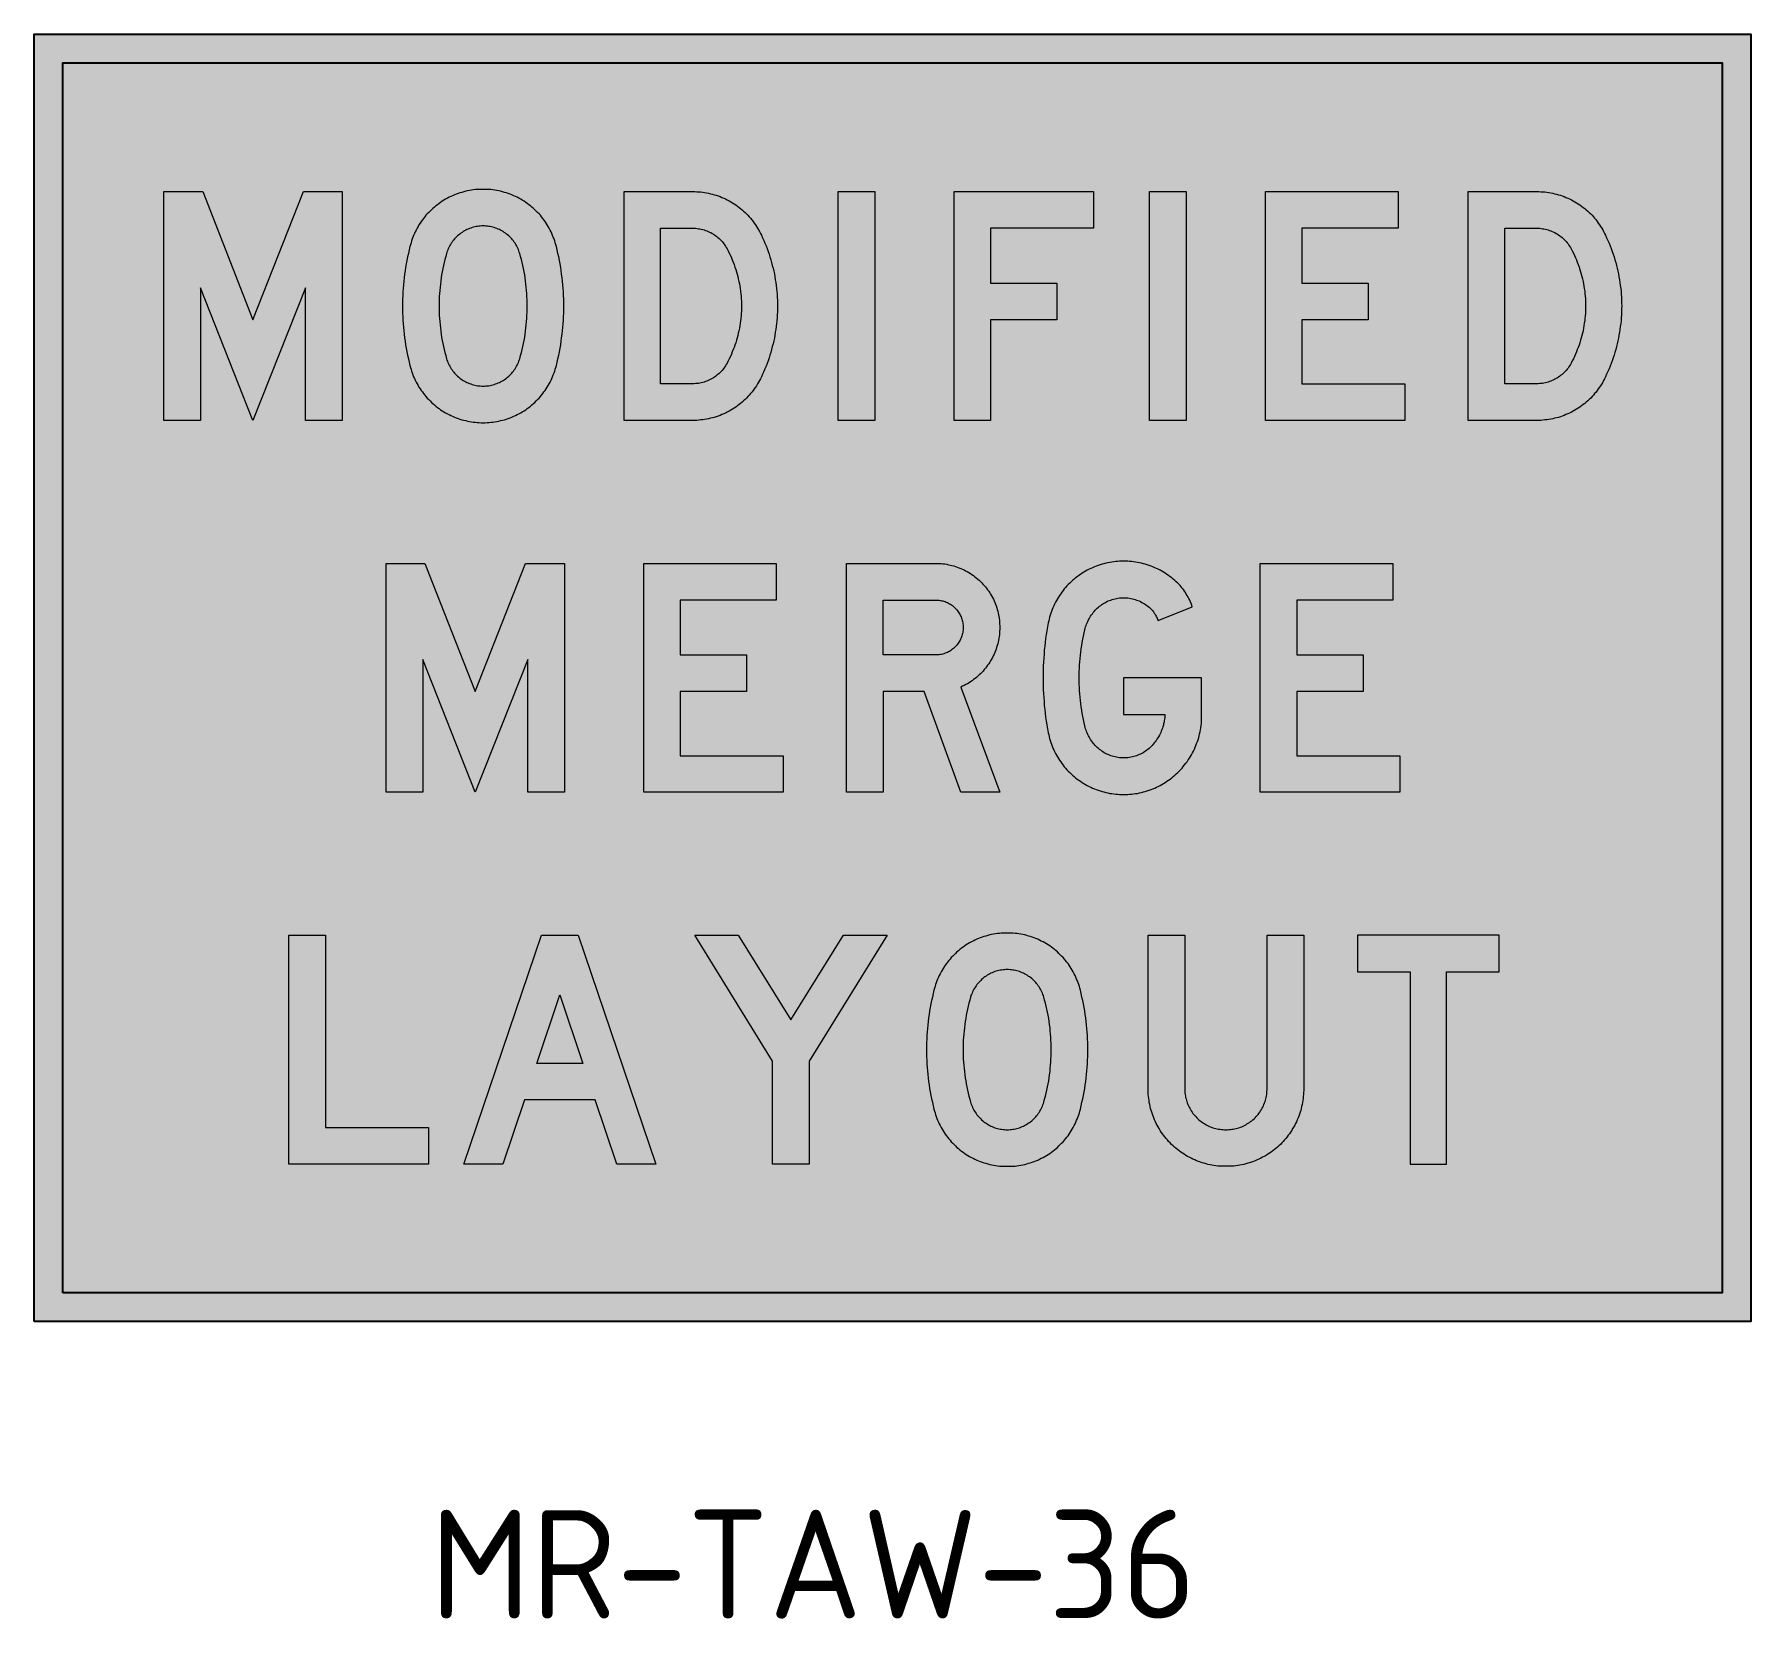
# Model space of a CAD drawing. Extents: x 142.9 to 222.9, y 164.9 to 238.7.
import ezdxf

# ---------------------------------------------------------------- set-up
doc = ezdxf.new("R2010")
doc.units = 0
doc.layers.add('L25', color=1, linetype='CONTINUOUS')
doc.layers.add('YELLOW', color=50, linetype='CONTINUOUS')
doc.styles.add('ISO', font='iso3098b.shx')

msp = doc.modelspace()

# ---------------------------------------------------------------- texts
at = {"layer": 'L25', "insert": (161.301, 169.957), "char_height": 5.0679, "attachment_point": 1, "style": 'ISO'}
msp.add_mtext_dynamic_manual_height_columns('MR-TAW-36', width=47.54369, gutter_width=12.5, heights=[0], dxfattribs=at)

# ---------------------------------------------------------------- hatches: boundary and pattern name
at = {"layer": 'L25'}
h = msp.add_hatch(color=256, dxfattribs=at)
h.paths.add_polyline_path([(142.87, 178.732), (142.87, 238.732), (222.87, 238.732), (222.87, 178.732)])
h.paths.add_polyline_path([(144.203, 180.065), (144.203, 237.399), (221.537, 237.399), (221.537, 180.065)], flags=16)
h = msp.add_hatch(color=256, dxfattribs=at)
h.paths.add_polyline_path([(200.248, 231.402), (206.434, 231.402), (206.434, 229.697), (201.953, 229.697), (201.953, 227.132), (205.046, 227.132), (205.046, 225.427), (201.953, 225.427), (201.953, 222.442), (206.752, 222.442), (206.752, 220.737), (200.248, 220.737)])
h.paths.add_polyline_path([(194.852, 231.402), (196.557, 231.402), (196.557, 220.737), (194.852, 220.737)])
h.paths.add_polyline_path([(185.739, 231.402), (192.242, 231.402), (192.242, 229.697), (187.444, 229.697), (187.444, 227.132), (190.537, 227.132), (190.537, 225.427), (187.444, 225.427), (187.444, 220.737), (185.739, 220.737)])
h.paths.add_polyline_path([(180.342, 231.402), (182.048, 231.402), (182.048, 220.737), (180.342, 220.737)])
h.paths.add_polyline_path([(148.905, 231.402), (150.719, 231.402), (153.061, 225.427), (155.409, 231.402), (157.223, 231.402), (157.223, 220.737), (155.517, 220.737), (155.517, 226.922), (153.061, 220.737), (150.611, 226.922), (150.611, 220.737), (148.905, 220.737)])
h.paths.add_polyline_path([(165.496, 223.613), (165.534, 223.753), (165.572, 223.899), (165.61, 224.039), (165.642, 224.18), (165.667, 224.326), (165.699, 224.466), (165.725, 224.612), (165.744, 224.759), (165.763, 224.899), (165.782, 225.045), (165.801, 225.191), (165.814, 225.338), (165.826, 225.484), (165.833, 225.63), (165.839, 225.777), (165.839, 225.923), (165.846, 226.07), (165.839, 226.216), (165.839, 226.362), (165.833, 226.509), (165.826, 226.655), (165.814, 226.795), (165.801, 226.941), (165.782, 227.088), (165.763, 227.234), (165.744, 227.38), (165.725, 227.52), (165.699, 227.667), (165.667, 227.813), (165.642, 227.953), (165.61, 228.093), (165.572, 228.24), (165.534, 228.38), (165.496, 228.52), (165.476, 228.583), (165.451, 228.647), (165.432, 228.704), (165.406, 228.768), (165.375, 228.825), (165.343, 228.882), (165.311, 228.94), (165.279, 228.99), (165.241, 229.048), (165.203, 229.099), (165.158, 229.15), (165.12, 229.2), (165.076, 229.245), (165.031, 229.296), (164.98, 229.34), (164.929, 229.385), (164.878, 229.423), (164.827, 229.461), (164.776, 229.5), (164.719, 229.538), (164.662, 229.57), (164.605, 229.601), (164.547, 229.627), (164.49, 229.652), (164.426, 229.678), (164.369, 229.703), (164.306, 229.722), (164.242, 229.741), (164.178, 229.754), (164.115, 229.767), (164.051, 229.78), (163.987, 229.786), (163.917, 229.792), (163.854, 229.799), (163.79, 229.799), (163.726, 229.799), (163.656, 229.792), (163.593, 229.786), (163.529, 229.78), (163.466, 229.767), (163.402, 229.754), (163.338, 229.741), (163.275, 229.722), (163.211, 229.703), (163.154, 229.678), (163.09, 229.652), (163.033, 229.627), (162.975, 229.601), (162.918, 229.57), (162.861, 229.538), (162.804, 229.5), (162.753, 229.461), (162.702, 229.423), (162.651, 229.385), (162.6, 229.34), (162.549, 229.296), (162.505, 229.245), (162.46, 229.2), (162.422, 229.15), (162.377, 229.099), (162.339, 229.048), (162.301, 228.99), (162.269, 228.94), (162.237, 228.882), (162.205, 228.825), (162.174, 228.768), (162.148, 228.704), (162.129, 228.647), (162.104, 228.583), (162.085, 228.52), (162.046, 228.38), (162.008, 228.24), (161.97, 228.093), (161.938, 227.953), (161.913, 227.813), (161.881, 227.667), (161.855, 227.52), (161.836, 227.38), (161.817, 227.234), (161.798, 227.088), (161.779, 226.941), (161.766, 226.795), (161.754, 226.655), (161.747, 226.509), (161.741, 226.362), (161.741, 226.216), (161.735, 226.07), (161.741, 225.923), (161.741, 225.777), (161.747, 225.63), (161.754, 225.484), (161.766, 225.338), (161.779, 225.191), (161.798, 225.045), (161.817, 224.899), (161.836, 224.759), (161.855, 224.612), (161.881, 224.466), (161.913, 224.326), (161.938, 224.18), (161.97, 224.039), (162.008, 223.899), (162.046, 223.753), (162.085, 223.613), (162.104, 223.549), (162.129, 223.492), (162.148, 223.429), (162.174, 223.371), (162.205, 223.314), (162.237, 223.257), (162.269, 223.199), (162.301, 223.142), (162.339, 223.091), (162.377, 223.034), (162.422, 222.983), (162.46, 222.932), (162.505, 222.888), (162.549, 222.843), (162.6, 222.799), (162.651, 222.754), (162.702, 222.709), (162.753, 222.671), (162.804, 222.633), (162.861, 222.601), (162.918, 222.569), (162.975, 222.538), (163.033, 222.506), (163.09, 222.48), (163.154, 222.455), (163.211, 222.436), (163.275, 222.41), (163.338, 222.398), (163.402, 222.379), (163.466, 222.366), (163.529, 222.353), (163.593, 222.347), (163.656, 222.34), (163.726, 222.334), (163.79, 222.334), (163.854, 222.334), (163.917, 222.34), (163.987, 222.347), (164.051, 222.353), (164.115, 222.366), (164.178, 222.379), (164.242, 222.398), (164.306, 222.41), (164.369, 222.436), (164.426, 222.455), (164.49, 222.48), (164.547, 222.506), (164.605, 222.538), (164.662, 222.569), (164.719, 222.601), (164.776, 222.633), (164.827, 222.671), (164.878, 222.709), (164.929, 222.754), (164.98, 222.799), (165.031, 222.843), (165.076, 222.888), (165.12, 222.932), (165.158, 222.983), (165.203, 223.034), (165.241, 223.091), (165.279, 223.142), (165.311, 223.199), (165.343, 223.257), (165.375, 223.314), (165.406, 223.371), (165.432, 223.429), (165.451, 223.492), (165.476, 223.549)], flags=16)
h.paths.add_polyline_path([(167.201, 223.295), (167.239, 223.454), (167.277, 223.613), (167.316, 223.779), (167.347, 223.938), (167.373, 224.097), (167.405, 224.262), (167.43, 224.428), (167.449, 224.587), (167.475, 224.752), (167.494, 224.918), (167.506, 225.077), (167.519, 225.242), (167.532, 225.408), (167.538, 225.573), (167.545, 225.739), (167.551, 225.904), (167.551, 226.07), (167.551, 226.235), (167.545, 226.394), (167.538, 226.56), (167.532, 226.725), (167.519, 226.89), (167.506, 227.056), (167.494, 227.221), (167.475, 227.38), (167.449, 227.546), (167.43, 227.711), (167.405, 227.87), (167.373, 228.036), (167.347, 228.195), (167.316, 228.36), (167.277, 228.52), (167.239, 228.679), (167.201, 228.838), (167.176, 228.927), (167.15, 229.016), (167.125, 229.105), (167.093, 229.194), (167.061, 229.277), (167.029, 229.36), (166.991, 229.449), (166.953, 229.531), (166.915, 229.608), (166.87, 229.691), (166.826, 229.773), (166.775, 229.85), (166.73, 229.926), (166.679, 230.002), (166.622, 230.079), (166.571, 230.149), (166.514, 230.225), (166.456, 230.295), (166.393, 230.359), (166.329, 230.429), (166.266, 230.492), (166.202, 230.556), (166.132, 230.62), (166.062, 230.677), (165.992, 230.734), (165.922, 230.791), (165.846, 230.849), (165.776, 230.9), (165.699, 230.951), (165.616, 231.001), (165.54, 231.046), (165.457, 231.091), (165.381, 231.135), (165.298, 231.173), (165.216, 231.211), (165.126, 231.243), (165.044, 231.281), (164.955, 231.313), (164.872, 231.339), (164.783, 231.364), (164.694, 231.39), (164.605, 231.415), (164.516, 231.434), (164.426, 231.453), (164.337, 231.466), (164.248, 231.479), (164.153, 231.491), (164.064, 231.498), (163.975, 231.504), (163.879, 231.504), (163.79, 231.504), (163.701, 231.504), (163.606, 231.504), (163.516, 231.498), (163.427, 231.491), (163.332, 231.479), (163.243, 231.466), (163.154, 231.453), (163.065, 231.434), (162.975, 231.415), (162.886, 231.39), (162.797, 231.364), (162.708, 231.339), (162.625, 231.313), (162.536, 231.281), (162.454, 231.243), (162.365, 231.211), (162.282, 231.173), (162.199, 231.135), (162.123, 231.091), (162.04, 231.046), (161.964, 231.001), (161.881, 230.951), (161.805, 230.9), (161.735, 230.849), (161.658, 230.791), (161.588, 230.734), (161.518, 230.677), (161.448, 230.62), (161.378, 230.556), (161.315, 230.492), (161.251, 230.429), (161.187, 230.359), (161.124, 230.295), (161.066, 230.225), (161.009, 230.149), (160.958, 230.079), (160.901, 230.002), (160.85, 229.926), (160.799, 229.85), (160.755, 229.773), (160.71, 229.691), (160.665, 229.608), (160.627, 229.531), (160.589, 229.449), (160.551, 229.36), (160.519, 229.277), (160.487, 229.194), (160.455, 229.105), (160.43, 229.016), (160.405, 228.927), (160.379, 228.838), (160.341, 228.679), (160.303, 228.52), (160.265, 228.36), (160.233, 228.195), (160.201, 228.036), (160.175, 227.87), (160.15, 227.711), (160.131, 227.546), (160.105, 227.38), (160.086, 227.221), (160.074, 227.056), (160.061, 226.89), (160.048, 226.725), (160.042, 226.56), (160.035, 226.394), (160.029, 226.235), (160.029, 226.07), (160.029, 225.904), (160.035, 225.739), (160.042, 225.573), (160.048, 225.408), (160.061, 225.242), (160.074, 225.077), (160.086, 224.918), (160.105, 224.752), (160.131, 224.587), (160.15, 224.428), (160.175, 224.262), (160.201, 224.097), (160.233, 223.938), (160.265, 223.779), (160.303, 223.613), (160.341, 223.454), (160.379, 223.295), (160.405, 223.206), (160.43, 223.117), (160.455, 223.028), (160.487, 222.945), (160.519, 222.856), (160.551, 222.773), (160.589, 222.69), (160.627, 222.608), (160.665, 222.525), (160.71, 222.442), (160.755, 222.366), (160.799, 222.283), (160.85, 222.207), (160.901, 222.13), (160.958, 222.06), (161.009, 221.984), (161.066, 221.914), (161.124, 221.844), (161.187, 221.774), (161.251, 221.71), (161.315, 221.64), (161.378, 221.577), (161.448, 221.519), (161.518, 221.456), (161.588, 221.399), (161.658, 221.341), (161.735, 221.29), (161.805, 221.233), (161.881, 221.182), (161.964, 221.138), (162.04, 221.087), (162.123, 221.042), (162.199, 221.004), (162.282, 220.959), (162.365, 220.928), (162.454, 220.889), (162.536, 220.858), (162.625, 220.826), (162.708, 220.794), (162.797, 220.769), (162.886, 220.743), (162.975, 220.724), (163.065, 220.699), (163.154, 220.686), (163.243, 220.667), (163.332, 220.654), (163.427, 220.648), (163.516, 220.635), (163.606, 220.635), (163.701, 220.629), (163.79, 220.629), (163.879, 220.629), (163.975, 220.635), (164.064, 220.635), (164.153, 220.648), (164.248, 220.654), (164.337, 220.667), (164.426, 220.686), (164.516, 220.699), (164.605, 220.724), (164.694, 220.743), (164.783, 220.769), (164.872, 220.794), (164.955, 220.826), (165.044, 220.858), (165.126, 220.889), (165.216, 220.928), (165.298, 220.959), (165.381, 221.004), (165.457, 221.042), (165.54, 221.087), (165.616, 221.138), (165.699, 221.182), (165.776, 221.233), (165.846, 221.29), (165.922, 221.341), (165.992, 221.399), (166.062, 221.456), (166.132, 221.519), (166.202, 221.577), (166.266, 221.64), (166.329, 221.71), (166.393, 221.774), (166.456, 221.844), (166.514, 221.914), (166.571, 221.984), (166.622, 222.06), (166.679, 222.13), (166.73, 222.207), (166.775, 222.283), (166.826, 222.366), (166.87, 222.442), (166.915, 222.525), (166.953, 222.608), (166.991, 222.69), (167.029, 222.773), (167.061, 222.856), (167.093, 222.945), (167.125, 223.028), (167.15, 223.117), (167.176, 223.206)])
h.paths.add_polyline_path([(173.558, 222.442), (172.063, 222.442), (172.063, 229.697), (173.558, 229.697), (173.628, 229.691), (173.692, 229.691), (173.762, 229.684), (173.826, 229.671), (173.896, 229.659), (173.959, 229.646), (174.023, 229.633), (174.093, 229.614), (174.157, 229.589), (174.22, 229.57), (174.278, 229.544), (174.341, 229.512), (174.405, 229.487), (174.462, 229.449), (174.519, 229.417), (174.577, 229.379), (174.628, 229.34), (174.685, 229.302), (174.736, 229.258), (174.787, 229.213), (174.838, 229.162), (174.882, 229.118), (174.927, 229.067), (174.971, 229.016), (175.009, 228.959), (175.054, 228.908), (175.092, 228.85), (175.124, 228.793), (175.156, 228.736), (175.213, 228.634), (175.264, 228.526), (175.315, 228.424), (175.359, 228.316), (175.404, 228.214), (175.448, 228.106), (175.487, 227.998), (175.525, 227.883), (175.563, 227.775), (175.595, 227.667), (175.627, 227.552), (175.658, 227.444), (175.684, 227.33), (175.709, 227.215), (175.735, 227.1), (175.754, 226.992), (175.773, 226.878), (175.786, 226.763), (175.798, 226.642), (175.811, 226.528), (175.818, 226.413), (175.824, 226.299), (175.83, 226.184), (175.83, 226.07), (175.83, 225.949), (175.824, 225.834), (175.818, 225.72), (175.811, 225.605), (175.798, 225.49), (175.786, 225.376), (175.773, 225.261), (175.754, 225.147), (175.735, 225.032), (175.709, 224.918), (175.684, 224.803), (175.658, 224.695), (175.627, 224.58), (175.595, 224.472), (175.563, 224.358), (175.525, 224.25), (175.487, 224.141), (175.448, 224.033), (175.404, 223.925), (175.359, 223.817), (175.315, 223.709), (175.264, 223.607), (175.213, 223.505), (175.156, 223.403), (175.124, 223.339), (175.092, 223.282), (175.054, 223.225), (175.009, 223.174), (174.971, 223.117), (174.927, 223.066), (174.882, 223.015), (174.838, 222.97), (174.787, 222.926), (174.736, 222.875), (174.685, 222.837), (174.628, 222.792), (174.577, 222.754), (174.519, 222.716), (174.462, 222.684), (174.405, 222.652), (174.341, 222.62), (174.278, 222.595), (174.22, 222.569), (174.157, 222.544), (174.093, 222.525), (174.023, 222.506), (173.959, 222.487), (173.896, 222.474), (173.826, 222.461), (173.762, 222.455), (173.692, 222.449), (173.628, 222.442)], flags=16)
h.paths.add_polyline_path([(173.558, 220.737), (170.357, 220.737), (170.357, 231.402), (173.558, 231.402), (173.654, 231.402), (173.743, 231.396), (173.838, 231.39), (173.928, 231.383), (174.023, 231.371), (174.112, 231.358), (174.208, 231.345), (174.297, 231.326), (174.386, 231.301), (174.475, 231.281), (174.564, 231.256), (174.653, 231.231), (174.742, 231.199), (174.831, 231.167), (174.914, 231.129), (175.003, 231.097), (175.086, 231.059), (175.168, 231.014), (175.251, 230.97), (175.334, 230.925), (175.41, 230.881), (175.493, 230.83), (175.569, 230.779), (175.646, 230.721), (175.716, 230.664), (175.792, 230.607), (175.862, 230.55), (175.932, 230.486), (176.002, 230.422), (176.066, 230.359), (176.129, 230.295), (176.193, 230.225), (176.257, 230.155), (176.314, 230.085), (176.371, 230.009), (176.428, 229.932), (176.479, 229.856), (176.53, 229.78), (176.581, 229.703), (176.626, 229.621), (176.67, 229.538), (176.715, 229.455), (176.759, 229.372), (176.817, 229.251), (176.868, 229.124), (176.925, 228.997), (176.976, 228.876), (177.027, 228.742), (177.071, 228.615), (177.116, 228.488), (177.16, 228.354), (177.198, 228.227), (177.237, 228.093), (177.268, 227.96), (177.307, 227.832), (177.332, 227.699), (177.364, 227.565), (177.389, 227.425), (177.408, 227.291), (177.434, 227.158), (177.453, 227.024), (177.466, 226.884), (177.478, 226.75), (177.491, 226.617), (177.498, 226.477), (177.504, 226.343), (177.51, 226.203), (177.51, 226.07), (177.51, 225.93), (177.504, 225.796), (177.498, 225.656), (177.491, 225.522), (177.478, 225.382), (177.466, 225.249), (177.453, 225.115), (177.434, 224.975), (177.408, 224.841), (177.389, 224.708), (177.364, 224.574), (177.332, 224.44), (177.307, 224.307), (177.268, 224.173), (177.237, 224.039), (177.198, 223.906), (177.16, 223.779), (177.116, 223.645), (177.071, 223.518), (177.027, 223.39), (176.976, 223.263), (176.925, 223.136), (176.868, 223.009), (176.817, 222.888), (176.759, 222.76), (176.715, 222.678), (176.67, 222.595), (176.626, 222.512), (176.581, 222.436), (176.53, 222.353), (176.479, 222.277), (176.428, 222.2), (176.371, 222.124), (176.314, 222.054), (176.257, 221.984), (176.193, 221.908), (176.129, 221.844), (176.066, 221.774), (176.002, 221.71), (175.932, 221.647), (175.862, 221.583), (175.792, 221.526), (175.716, 221.469), (175.646, 221.411), (175.569, 221.36), (175.493, 221.309), (175.41, 221.259), (175.334, 221.208), (175.251, 221.163), (175.168, 221.119), (175.086, 221.08), (175.003, 221.042), (174.914, 221.004), (174.831, 220.966), (174.742, 220.934), (174.653, 220.909), (174.564, 220.877), (174.475, 220.851), (174.386, 220.832), (174.297, 220.813), (174.208, 220.794), (174.112, 220.775), (174.023, 220.762), (173.928, 220.756), (173.838, 220.743), (173.743, 220.737), (173.654, 220.737)])
h.paths.add_polyline_path([(212.905, 222.442), (211.41, 222.442), (211.41, 229.697), (212.905, 229.697), (212.969, 229.691), (213.039, 229.691), (213.103, 229.684), (213.173, 229.671), (213.236, 229.659), (213.306, 229.646), (213.37, 229.633), (213.434, 229.614), (213.497, 229.589), (213.561, 229.57), (213.625, 229.544), (213.688, 229.512), (213.745, 229.487), (213.803, 229.449), (213.866, 229.417), (213.917, 229.379), (213.975, 229.34), (214.025, 229.302), (214.083, 229.258), (214.134, 229.213), (214.178, 229.162), (214.229, 229.118), (214.274, 229.067), (214.318, 229.016), (214.356, 228.959), (214.395, 228.908), (214.433, 228.85), (214.471, 228.793), (214.503, 228.736), (214.554, 228.634), (214.605, 228.526), (214.655, 228.424), (214.706, 228.316), (214.751, 228.214), (214.789, 228.106), (214.834, 227.998), (214.872, 227.883), (214.91, 227.775), (214.942, 227.667), (214.974, 227.552), (215.005, 227.444), (215.031, 227.33), (215.056, 227.215), (215.075, 227.1), (215.095, 226.992), (215.114, 226.878), (215.133, 226.763), (215.145, 226.642), (215.152, 226.528), (215.165, 226.413), (215.171, 226.299), (215.171, 226.184), (215.171, 226.07), (215.171, 225.949), (215.171, 225.834), (215.165, 225.72), (215.152, 225.605), (215.145, 225.49), (215.133, 225.376), (215.114, 225.261), (215.095, 225.147), (215.075, 225.032), (215.056, 224.918), (215.031, 224.803), (215.005, 224.695), (214.974, 224.58), (214.942, 224.472), (214.91, 224.358), (214.872, 224.25), (214.834, 224.141), (214.789, 224.033), (214.751, 223.925), (214.706, 223.817), (214.655, 223.709), (214.605, 223.607), (214.554, 223.505), (214.503, 223.403), (214.471, 223.339), (214.433, 223.282), (214.395, 223.225), (214.356, 223.174), (214.318, 223.117), (214.274, 223.066), (214.229, 223.015), (214.178, 222.97), (214.134, 222.926), (214.083, 222.875), (214.025, 222.837), (213.975, 222.792), (213.917, 222.754), (213.866, 222.716), (213.803, 222.684), (213.745, 222.652), (213.688, 222.62), (213.625, 222.595), (213.561, 222.569), (213.497, 222.544), (213.434, 222.525), (213.37, 222.506), (213.306, 222.487), (213.236, 222.474), (213.173, 222.461), (213.103, 222.455), (213.039, 222.449), (212.969, 222.442)], flags=16)
h.paths.add_polyline_path([(212.905, 220.737), (209.704, 220.737), (209.704, 231.402), (212.905, 231.402), (212.995, 231.402), (213.09, 231.396), (213.179, 231.39), (213.275, 231.383), (213.364, 231.371), (213.459, 231.358), (213.548, 231.345), (213.644, 231.326), (213.733, 231.301), (213.822, 231.281), (213.911, 231.256), (214, 231.231), (214.089, 231.199), (214.178, 231.167), (214.261, 231.129), (214.344, 231.097), (214.433, 231.059), (214.515, 231.014), (214.598, 230.97), (214.675, 230.925), (214.757, 230.881), (214.834, 230.83), (214.91, 230.779), (214.986, 230.721), (215.063, 230.664), (215.139, 230.607), (215.209, 230.55), (215.279, 230.486), (215.343, 230.422), (215.413, 230.359), (215.476, 230.295), (215.54, 230.225), (215.597, 230.155), (215.661, 230.085), (215.718, 230.009), (215.769, 229.932), (215.826, 229.856), (215.877, 229.78), (215.928, 229.703), (215.973, 229.621), (216.017, 229.538), (216.062, 229.455), (216.1, 229.372), (216.157, 229.251), (216.215, 229.124), (216.272, 228.997), (216.323, 228.876), (216.367, 228.742), (216.418, 228.615), (216.463, 228.488), (216.501, 228.354), (216.546, 228.227), (216.584, 228.093), (216.616, 227.96), (216.647, 227.832), (216.679, 227.699), (216.705, 227.565), (216.73, 227.425), (216.756, 227.291), (216.775, 227.158), (216.794, 227.024), (216.813, 226.884), (216.826, 226.75), (216.838, 226.617), (216.845, 226.477), (216.851, 226.343), (216.851, 226.203), (216.857, 226.07), (216.851, 225.93), (216.851, 225.796), (216.845, 225.656), (216.838, 225.522), (216.826, 225.382), (216.813, 225.249), (216.794, 225.115), (216.775, 224.975), (216.756, 224.841), (216.73, 224.708), (216.705, 224.574), (216.679, 224.44), (216.647, 224.307), (216.616, 224.173), (216.584, 224.039), (216.546, 223.906), (216.501, 223.779), (216.463, 223.645), (216.418, 223.518), (216.367, 223.39), (216.323, 223.263), (216.272, 223.136), (216.215, 223.009), (216.157, 222.888), (216.1, 222.76), (216.062, 222.678), (216.017, 222.595), (215.973, 222.512), (215.928, 222.436), (215.877, 222.353), (215.826, 222.277), (215.769, 222.2), (215.718, 222.124), (215.661, 222.054), (215.597, 221.984), (215.54, 221.908), (215.476, 221.844), (215.413, 221.774), (215.343, 221.71), (215.279, 221.647), (215.209, 221.583), (215.139, 221.526), (215.063, 221.469), (214.986, 221.411), (214.91, 221.36), (214.834, 221.309), (214.757, 221.259), (214.675, 221.208), (214.598, 221.163), (214.515, 221.119), (214.433, 221.08), (214.344, 221.042), (214.261, 221.004), (214.178, 220.966), (214.089, 220.934), (214, 220.909), (213.911, 220.877), (213.822, 220.851), (213.733, 220.832), (213.644, 220.813), (213.548, 220.794), (213.459, 220.775), (213.364, 220.762), (213.275, 220.756), (213.179, 220.743), (213.09, 220.737), (212.995, 220.737)])
h = msp.add_hatch(color=256, dxfattribs=at)
h.paths.add_polyline_path([(200.006, 214.068), (206.192, 214.068), (206.192, 212.362), (201.718, 212.362), (201.718, 209.804), (204.804, 209.804), (204.804, 208.098), (201.718, 208.098), (201.718, 205.107), (206.51, 205.107), (206.51, 203.402), (200.006, 203.402)])
h.paths.add_polyline_path([(171.274, 214.068), (177.453, 214.068), (177.453, 212.362), (172.979, 212.362), (172.979, 209.804), (176.072, 209.804), (176.072, 208.098), (172.979, 208.098), (172.979, 205.107), (177.778, 205.107), (177.778, 203.402), (171.274, 203.402)])
h.paths.add_polyline_path([(159.265, 214.068), (161.079, 214.068), (163.421, 208.098), (165.769, 214.068), (167.583, 214.068), (167.583, 203.402), (165.877, 203.402), (165.877, 209.587), (163.421, 203.402), (160.971, 209.587), (160.971, 203.402), (159.265, 203.402)])
h.paths.add_polyline_path([(184.886, 209.804), (182.436, 209.804), (182.436, 212.362), (184.886, 212.362), (184.943, 212.362), (184.994, 212.356), (185.051, 212.349), (185.109, 212.343), (185.16, 212.33), (185.217, 212.317), (185.268, 212.305), (185.325, 212.286), (185.376, 212.267), (185.427, 212.241), (185.478, 212.222), (185.529, 212.19), (185.573, 212.165), (185.618, 212.133), (185.669, 212.101), (185.707, 212.063), (185.751, 212.025), (185.79, 211.987), (185.828, 211.948), (185.866, 211.904), (185.904, 211.866), (185.936, 211.815), (185.968, 211.77), (185.993, 211.726), (186.025, 211.675), (186.044, 211.624), (186.07, 211.573), (186.089, 211.522), (186.108, 211.465), (186.12, 211.414), (186.133, 211.357), (186.146, 211.306), (186.152, 211.248), (186.159, 211.191), (186.165, 211.14), (186.165, 211.083), (186.165, 211.026), (186.159, 210.968), (186.152, 210.917), (186.146, 210.86), (186.133, 210.803), (186.12, 210.752), (186.108, 210.695), (186.089, 210.644), (186.07, 210.593), (186.044, 210.542), (186.025, 210.491), (185.993, 210.44), (185.968, 210.396), (185.936, 210.345), (185.904, 210.3), (185.866, 210.256), (185.828, 210.217), (185.79, 210.173), (185.751, 210.135), (185.707, 210.097), (185.669, 210.065), (185.618, 210.033), (185.573, 210.001), (185.529, 209.969), (185.478, 209.944), (185.427, 209.918), (185.376, 209.899), (185.325, 209.88), (185.268, 209.861), (185.217, 209.842), (185.16, 209.829), (185.109, 209.823), (185.051, 209.81), (184.994, 209.804), (184.943, 209.804)], flags=16)
h.paths.add_polyline_path([(186.057, 208.308), (187.87, 203.402), (186.057, 203.402), (184.351, 208.098), (182.436, 208.098), (182.436, 203.402), (180.73, 203.402), (180.73, 214.068), (184.886, 214.068), (184.969, 214.068), (185.058, 214.061), (185.14, 214.061), (185.223, 214.048), (185.312, 214.042), (185.395, 214.029), (185.478, 214.01), (185.56, 213.991), (185.643, 213.972), (185.726, 213.953), (185.809, 213.928), (185.891, 213.896), (185.968, 213.87), (186.05, 213.838), (186.127, 213.8), (186.203, 213.768), (186.28, 213.73), (186.356, 213.686), (186.432, 213.641), (186.502, 213.597), (186.572, 213.552), (186.642, 213.501), (186.712, 213.45), (186.776, 213.399), (186.846, 213.342), (186.91, 213.285), (186.973, 213.227), (187.03, 213.17), (187.088, 213.107), (187.145, 213.043), (187.202, 212.979), (187.253, 212.909), (187.304, 212.839), (187.355, 212.769), (187.4, 212.699), (187.444, 212.629), (187.489, 212.553), (187.527, 212.477), (187.571, 212.4), (187.603, 212.324), (187.641, 212.247), (187.673, 212.165), (187.699, 212.088), (187.73, 212.006), (187.75, 211.923), (187.775, 211.84), (187.794, 211.757), (187.813, 211.675), (187.826, 211.592), (187.839, 211.509), (187.851, 211.42), (187.858, 211.337), (187.864, 211.255), (187.87, 211.166), (187.87, 211.083), (187.87, 210.994), (187.864, 210.911), (187.858, 210.828), (187.851, 210.739), (187.839, 210.657), (187.826, 210.574), (187.813, 210.485), (187.794, 210.402), (187.775, 210.319), (187.75, 210.237), (187.724, 210.154), (187.699, 210.077), (187.673, 209.995), (187.641, 209.912), (187.603, 209.836), (187.565, 209.759), (187.527, 209.683), (187.489, 209.607), (187.444, 209.53), (187.4, 209.46), (187.355, 209.39), (187.304, 209.32), (187.253, 209.25), (187.202, 209.18), (187.145, 209.117), (187.094, 209.053), (187.03, 208.989), (186.973, 208.926), (186.91, 208.868), (186.846, 208.811), (186.782, 208.754), (186.719, 208.703), (186.649, 208.652), (186.579, 208.601), (186.509, 208.55), (186.439, 208.506), (186.362, 208.461), (186.286, 208.423), (186.21, 208.378), (186.133, 208.346)])
h.paths.add_polyline_path([(195.246, 211.401), (196.843, 212.044), (196.818, 212.12), (196.786, 212.197), (196.754, 212.273), (196.722, 212.349), (196.684, 212.426), (196.646, 212.496), (196.608, 212.572), (196.563, 212.642), (196.519, 212.712), (196.474, 212.776), (196.43, 212.846), (196.379, 212.909), (196.322, 212.973), (196.271, 213.037), (196.213, 213.1), (196.156, 213.157), (196.099, 213.215), (196.029, 213.278), (195.959, 213.336), (195.882, 213.399), (195.812, 213.45), (195.736, 213.507), (195.66, 213.558), (195.583, 213.609), (195.501, 213.66), (195.424, 213.705), (195.342, 213.749), (195.259, 213.794), (195.176, 213.832), (195.093, 213.87), (195.004, 213.908), (194.922, 213.94), (194.832, 213.972), (194.743, 214.004), (194.654, 214.029), (194.565, 214.055), (194.476, 214.08), (194.381, 214.099), (194.291, 214.118), (194.202, 214.131), (194.107, 214.144), (194.018, 214.157), (193.922, 214.163), (193.833, 214.169), (193.738, 214.176), (193.642, 214.176), (193.553, 214.176), (193.458, 214.169), (193.369, 214.163), (193.273, 214.157), (193.184, 214.144), (193.089, 214.131), (193, 214.118), (192.904, 214.099), (192.815, 214.08), (192.726, 214.055), (192.637, 214.029), (192.548, 214.004), (192.459, 213.972), (192.37, 213.94), (192.287, 213.908), (192.198, 213.87), (192.115, 213.832), (192.032, 213.794), (191.95, 213.749), (191.867, 213.705), (191.784, 213.66), (191.708, 213.609), (191.631, 213.558), (191.555, 213.507), (191.479, 213.45), (191.402, 213.399), (191.332, 213.336), (191.262, 213.278), (191.192, 213.215), (191.129, 213.151), (191.059, 213.087), (190.995, 213.017), (190.938, 212.947), (190.874, 212.877), (190.817, 212.801), (190.76, 212.731), (190.709, 212.655), (190.651, 212.578), (190.607, 212.502), (190.556, 212.419), (190.511, 212.337), (190.467, 212.26), (190.422, 212.171), (190.384, 212.088), (190.346, 212.006), (190.308, 211.917), (190.276, 211.834), (190.244, 211.745), (190.219, 211.656), (190.193, 211.567), (190.168, 211.477), (190.149, 211.388), (190.13, 211.293), (190.091, 211.115), (190.066, 210.93), (190.034, 210.752), (190.009, 210.567), (189.983, 210.389), (189.964, 210.205), (189.945, 210.02), (189.932, 209.836), (189.92, 209.651), (189.907, 209.473), (189.894, 209.288), (189.888, 209.104), (189.888, 208.919), (189.888, 208.735), (189.888, 208.55), (189.888, 208.366), (189.894, 208.181), (189.907, 208.003), (189.92, 207.818), (189.932, 207.634), (189.945, 207.449), (189.964, 207.265), (189.983, 207.086), (190.009, 206.902), (190.034, 206.717), (190.066, 206.539), (190.091, 206.355), (190.13, 206.176), (190.149, 206.087), (190.168, 205.992), (190.193, 205.903), (190.219, 205.814), (190.244, 205.725), (190.276, 205.636), (190.308, 205.553), (190.346, 205.464), (190.384, 205.381), (190.422, 205.298), (190.467, 205.216), (190.511, 205.133), (190.556, 205.05), (190.607, 204.974), (190.651, 204.891), (190.709, 204.815), (190.76, 204.738), (190.817, 204.668), (190.874, 204.592), (190.938, 204.522), (190.995, 204.452), (191.059, 204.388), (191.129, 204.318), (191.192, 204.255), (191.262, 204.191), (191.332, 204.134), (191.402, 204.076), (191.479, 204.019), (191.555, 203.962), (191.631, 203.911), (191.708, 203.86), (191.784, 203.809), (191.867, 203.765), (191.95, 203.72), (192.032, 203.676), (192.115, 203.637), (192.198, 203.599), (192.287, 203.561), (192.37, 203.529), (192.459, 203.497), (192.548, 203.466), (192.637, 203.44), (192.726, 203.415), (192.815, 203.389), (192.904, 203.37), (193, 203.351), (193.089, 203.338), (193.184, 203.326), (193.273, 203.313), (193.369, 203.306), (193.458, 203.3), (193.553, 203.294), (193.642, 203.294), (193.738, 203.294), (193.833, 203.3), (193.922, 203.306), (194.018, 203.313), (194.107, 203.326), (194.202, 203.338), (194.291, 203.351), (194.381, 203.37), (194.476, 203.389), (194.565, 203.415), (194.654, 203.44), (194.743, 203.466), (194.832, 203.497), (194.922, 203.529), (195.004, 203.561), (195.093, 203.599), (195.176, 203.637), (195.259, 203.676), (195.342, 203.72), (195.424, 203.765), (195.501, 203.809), (195.583, 203.86), (195.66, 203.911), (195.736, 203.962), (195.812, 204.019), (195.882, 204.076), (195.959, 204.134), (196.029, 204.191), (196.099, 204.255), (196.169, 204.325), (196.232, 204.388), (196.302, 204.458), (196.366, 204.528), (196.423, 204.605), (196.487, 204.675), (196.544, 204.751), (196.602, 204.827), (196.652, 204.91), (196.71, 204.986), (196.761, 205.069), (196.805, 205.152), (196.85, 205.235), (196.894, 205.324), (196.939, 205.406), (196.977, 205.496), (197.015, 205.585), (197.047, 205.674), (197.079, 205.763), (197.111, 205.852), (197.142, 205.947), (197.168, 206.036), (197.187, 206.132), (197.212, 206.221), (197.232, 206.316), (197.244, 206.412), (197.257, 206.507), (197.27, 206.603), (197.27, 208.735), (193.642, 208.735), (193.642, 207.029), (195.564, 207.029), (195.558, 206.959), (195.558, 206.883), (195.545, 206.813), (195.539, 206.743), (195.526, 206.673), (195.507, 206.596), (195.494, 206.526), (195.469, 206.456), (195.45, 206.393), (195.424, 206.323), (195.399, 206.253), (195.373, 206.189), (195.342, 206.126), (195.31, 206.056), (195.272, 205.992), (195.233, 205.935), (195.195, 205.871), (195.157, 205.814), (195.112, 205.756), (195.068, 205.699), (195.023, 205.642), (194.972, 205.585), (194.922, 205.534), (194.877, 205.489), (194.826, 205.445), (194.775, 205.4), (194.718, 205.362), (194.667, 205.317), (194.61, 205.286), (194.552, 205.247), (194.489, 205.216), (194.432, 205.184), (194.368, 205.158), (194.304, 205.133), (194.241, 205.107), (194.177, 205.082), (194.113, 205.069), (194.05, 205.05), (193.98, 205.037), (193.916, 205.025), (193.846, 205.012), (193.782, 205.006), (193.712, 205.006), (193.642, 204.999), (193.579, 205.006), (193.509, 205.006), (193.445, 205.012), (193.375, 205.025), (193.311, 205.037), (193.241, 205.05), (193.178, 205.069), (193.114, 205.082), (193.051, 205.107), (192.987, 205.133), (192.923, 205.158), (192.86, 205.184), (192.802, 205.216), (192.739, 205.247), (192.681, 205.286), (192.624, 205.317), (192.573, 205.362), (192.516, 205.4), (192.465, 205.445), (192.414, 205.489), (192.363, 205.534), (192.319, 205.585), (192.268, 205.636), (192.223, 205.693), (192.185, 205.744), (192.141, 205.801), (192.102, 205.858), (192.064, 205.916), (192.032, 205.979), (192.001, 206.036), (191.969, 206.1), (191.943, 206.164), (191.911, 206.227), (191.892, 206.297), (191.867, 206.361), (191.848, 206.425), (191.835, 206.495), (191.797, 206.641), (191.765, 206.787), (191.74, 206.94), (191.714, 207.086), (191.689, 207.233), (191.663, 207.386), (191.644, 207.532), (191.625, 207.685), (191.612, 207.831), (191.6, 207.984), (191.587, 208.13), (191.581, 208.283), (191.574, 208.436), (191.568, 208.582), (191.568, 208.735), (191.568, 208.887), (191.574, 209.034), (191.581, 209.187), (191.587, 209.339), (191.6, 209.486), (191.612, 209.638), (191.625, 209.791), (191.644, 209.937), (191.663, 210.09), (191.689, 210.237), (191.714, 210.383), (191.74, 210.536), (191.765, 210.682), (191.797, 210.828), (191.835, 210.975), (191.848, 211.045), (191.867, 211.108), (191.892, 211.178), (191.911, 211.242), (191.943, 211.306), (191.969, 211.369), (192.001, 211.433), (192.032, 211.49), (192.064, 211.554), (192.102, 211.611), (192.141, 211.668), (192.185, 211.726), (192.223, 211.783), (192.268, 211.834), (192.319, 211.885), (192.363, 211.936), (192.414, 211.98), (192.465, 212.025), (192.516, 212.069), (192.573, 212.114), (192.624, 212.152), (192.681, 212.19), (192.739, 212.222), (192.802, 212.254), (192.86, 212.286), (192.923, 212.317), (192.987, 212.343), (193.051, 212.362), (193.114, 212.387), (193.178, 212.407), (193.241, 212.419), (193.311, 212.432), (193.375, 212.445), (193.445, 212.457), (193.509, 212.464), (193.579, 212.464), (193.642, 212.47), (193.712, 212.464), (193.782, 212.464), (193.846, 212.457), (193.916, 212.445), (193.98, 212.432), (194.05, 212.419), (194.113, 212.407), (194.177, 212.387), (194.241, 212.362), (194.304, 212.343), (194.368, 212.317), (194.432, 212.286), (194.489, 212.254), (194.552, 212.222), (194.61, 212.19), (194.667, 212.152), (194.718, 212.114), (194.775, 212.069), (194.826, 212.025), (194.877, 211.98), (194.922, 211.936), (194.966, 211.891), (194.998, 211.853), (195.036, 211.808), (195.068, 211.757), (195.1, 211.713), (195.132, 211.662), (195.157, 211.611), (195.182, 211.56), (195.208, 211.509), (195.227, 211.458)])
h = msp.add_hatch(color=256, dxfattribs=at)
h.paths.add_polyline_path([(173.654, 196.739), (175.684, 196.739), (178.134, 192.787), (180.584, 196.739), (182.614, 196.739), (178.987, 190.872), (178.987, 186.067), (177.281, 186.067), (177.281, 190.872)])
h.paths.add_polyline_path([(162.886, 186.067), (166.507, 196.739), (168.213, 196.739), (171.84, 186.067), (170.027, 186.067), (169.015, 189.058), (165.712, 189.058), (164.7, 186.067)])
h.paths.add_polyline_path([(168.429, 190.763), (166.297, 190.763), (167.36, 193.964)], flags=16)
h.paths.add_polyline_path([(154.734, 196.739), (156.44, 196.739), (156.44, 187.779), (161.238, 187.779), (161.238, 186.067), (154.734, 186.067)])
h.paths.add_polyline_path([(204.543, 196.739), (204.543, 195.027), (206.994, 195.027), (206.994, 186.067), (208.699, 186.067), (208.699, 195.027), (211.149, 195.027), (211.149, 196.739)])
h.paths.add_polyline_path([(189.92, 188.95), (189.958, 189.09), (189.996, 189.23), (190.034, 189.376), (190.066, 189.516), (190.098, 189.663), (190.123, 189.803), (190.149, 189.949), (190.174, 190.089), (190.193, 190.235), (190.212, 190.382), (190.225, 190.528), (190.238, 190.674), (190.251, 190.821), (190.257, 190.967), (190.263, 191.113), (190.27, 191.26), (190.27, 191.4), (190.27, 191.546), (190.263, 191.693), (190.257, 191.839), (190.251, 191.985), (190.238, 192.132), (190.225, 192.278), (190.212, 192.424), (190.193, 192.571), (190.174, 192.717), (190.149, 192.857), (190.123, 193.004), (190.098, 193.144), (190.066, 193.29), (190.034, 193.43), (189.996, 193.576), (189.958, 193.716), (189.92, 193.856), (189.901, 193.92), (189.881, 193.977), (189.856, 194.041), (189.831, 194.098), (189.799, 194.162), (189.767, 194.219), (189.735, 194.27), (189.703, 194.327), (189.665, 194.384), (189.627, 194.435), (189.589, 194.486), (189.544, 194.537), (189.5, 194.582), (189.455, 194.633), (189.404, 194.677), (189.36, 194.715), (189.309, 194.76), (189.251, 194.798), (189.201, 194.836), (189.143, 194.868), (189.092, 194.906), (189.029, 194.932), (188.971, 194.964), (188.914, 194.989), (188.85, 195.014), (188.793, 195.04), (188.73, 195.059), (188.666, 195.078), (188.602, 195.091), (188.539, 195.104), (188.475, 195.116), (188.411, 195.123), (188.348, 195.129), (188.284, 195.135), (188.214, 195.135), (188.15, 195.135), (188.087, 195.129), (188.023, 195.123), (187.953, 195.116), (187.89, 195.104), (187.826, 195.091), (187.762, 195.078), (187.699, 195.059), (187.641, 195.04), (187.578, 195.014), (187.52, 194.989), (187.457, 194.964), (187.4, 194.932), (187.342, 194.906), (187.285, 194.868), (187.234, 194.836), (187.177, 194.798), (187.126, 194.76), (187.075, 194.715), (187.024, 194.677), (186.98, 194.633), (186.935, 194.582), (186.89, 194.537), (186.846, 194.486), (186.808, 194.435), (186.763, 194.384), (186.731, 194.327), (186.693, 194.27), (186.661, 194.219), (186.63, 194.162), (186.604, 194.098), (186.579, 194.041), (186.553, 193.977), (186.528, 193.92), (186.509, 193.856), (186.47, 193.716), (186.432, 193.576), (186.4, 193.43), (186.369, 193.29), (186.337, 193.144), (186.311, 193.004), (186.286, 192.857), (186.26, 192.717), (186.241, 192.571), (186.222, 192.424), (186.203, 192.278), (186.19, 192.132), (186.184, 191.985), (186.171, 191.839), (186.165, 191.693), (186.165, 191.546), (186.165, 191.4), (186.165, 191.26), (186.165, 191.113), (186.171, 190.967), (186.184, 190.821), (186.19, 190.674), (186.203, 190.528), (186.222, 190.382), (186.241, 190.235), (186.26, 190.089), (186.286, 189.949), (186.311, 189.803), (186.337, 189.663), (186.369, 189.516), (186.4, 189.376), (186.432, 189.23), (186.47, 189.09), (186.509, 188.95), (186.528, 188.886), (186.553, 188.829), (186.579, 188.765), (186.604, 188.708), (186.63, 188.644), (186.661, 188.587), (186.693, 188.53), (186.731, 188.479), (186.763, 188.422), (186.808, 188.371), (186.846, 188.32), (186.89, 188.269), (186.935, 188.224), (186.98, 188.173), (187.024, 188.129), (187.075, 188.091), (187.126, 188.046), (187.177, 188.008), (187.234, 187.97), (187.285, 187.938), (187.342, 187.9), (187.4, 187.874), (187.457, 187.843), (187.52, 187.817), (187.578, 187.792), (187.641, 187.766), (187.699, 187.747), (187.762, 187.728), (187.826, 187.715), (187.89, 187.703), (187.953, 187.69), (188.023, 187.683), (188.087, 187.677), (188.15, 187.671), (188.214, 187.671), (188.284, 187.671), (188.348, 187.677), (188.411, 187.683), (188.475, 187.69), (188.539, 187.703), (188.602, 187.715), (188.666, 187.728), (188.73, 187.747), (188.793, 187.766), (188.85, 187.792), (188.914, 187.817), (188.971, 187.843), (189.029, 187.874), (189.092, 187.9), (189.143, 187.938), (189.201, 187.97), (189.251, 188.008), (189.309, 188.046), (189.36, 188.091), (189.404, 188.129), (189.455, 188.173), (189.5, 188.224), (189.544, 188.269), (189.589, 188.32), (189.627, 188.371), (189.665, 188.422), (189.703, 188.479), (189.735, 188.53), (189.767, 188.587), (189.799, 188.644), (189.831, 188.708), (189.856, 188.765), (189.881, 188.829), (189.901, 188.886)], flags=16)
h.paths.add_polyline_path([(191.625, 188.632), (191.67, 188.791), (191.701, 188.95), (191.74, 189.109), (191.771, 189.274), (191.803, 189.433), (191.829, 189.599), (191.854, 189.758), (191.88, 189.923), (191.899, 190.089), (191.918, 190.248), (191.931, 190.413), (191.943, 190.579), (191.956, 190.744), (191.962, 190.91), (191.969, 191.075), (191.975, 191.241), (191.975, 191.4), (191.975, 191.565), (191.969, 191.731), (191.962, 191.896), (191.956, 192.062), (191.943, 192.227), (191.931, 192.393), (191.918, 192.552), (191.899, 192.717), (191.88, 192.883), (191.854, 193.048), (191.829, 193.207), (191.803, 193.373), (191.771, 193.532), (191.74, 193.697), (191.701, 193.856), (191.67, 194.015), (191.625, 194.174), (191.606, 194.264), (191.581, 194.353), (191.549, 194.442), (191.523, 194.524), (191.491, 194.614), (191.453, 194.696), (191.421, 194.779), (191.377, 194.862), (191.339, 194.944), (191.294, 195.027), (191.25, 195.104), (191.205, 195.186), (191.154, 195.263), (191.103, 195.339), (191.052, 195.415), (190.995, 195.485), (190.938, 195.555), (190.881, 195.625), (190.817, 195.695), (190.753, 195.765), (190.69, 195.829), (190.626, 195.893), (190.556, 195.956), (190.492, 196.014), (190.416, 196.071), (190.346, 196.128), (190.276, 196.185), (190.2, 196.236), (190.123, 196.287), (190.047, 196.332), (189.964, 196.383), (189.888, 196.427), (189.805, 196.465), (189.722, 196.51), (189.64, 196.548), (189.557, 196.58), (189.468, 196.618), (189.385, 196.644), (189.296, 196.675), (189.207, 196.701), (189.124, 196.726), (189.035, 196.752), (188.946, 196.771), (188.85, 196.784), (188.761, 196.803), (188.672, 196.815), (188.583, 196.822), (188.488, 196.834), (188.399, 196.841), (188.31, 196.841), (188.214, 196.841), (188.125, 196.841), (188.036, 196.841), (187.94, 196.834), (187.851, 196.822), (187.762, 196.815), (187.667, 196.803), (187.578, 196.784), (187.489, 196.771), (187.4, 196.752), (187.31, 196.726), (187.221, 196.701), (187.132, 196.675), (187.05, 196.644), (186.96, 196.618), (186.878, 196.58), (186.795, 196.548), (186.712, 196.51), (186.63, 196.465), (186.547, 196.427), (186.464, 196.383), (186.388, 196.332), (186.311, 196.287), (186.235, 196.236), (186.159, 196.185), (186.082, 196.128), (186.012, 196.071), (185.942, 196.014), (185.872, 195.956), (185.809, 195.893), (185.739, 195.829), (185.675, 195.765), (185.611, 195.695), (185.554, 195.625), (185.497, 195.555), (185.44, 195.485), (185.382, 195.415), (185.331, 195.339), (185.274, 195.263), (185.23, 195.186), (185.179, 195.104), (185.134, 195.027), (185.096, 194.944), (185.051, 194.862), (185.013, 194.779), (184.975, 194.696), (184.943, 194.614), (184.911, 194.524), (184.88, 194.442), (184.854, 194.353), (184.829, 194.264), (184.803, 194.174), (184.765, 194.015), (184.727, 193.856), (184.695, 193.697), (184.663, 193.532), (184.631, 193.373), (184.6, 193.207), (184.574, 193.048), (184.555, 192.883), (184.536, 192.717), (184.517, 192.552), (184.498, 192.393), (184.485, 192.227), (184.472, 192.062), (184.466, 191.896), (184.46, 191.731), (184.46, 191.565), (184.453, 191.4), (184.46, 191.241), (184.46, 191.075), (184.466, 190.91), (184.472, 190.744), (184.485, 190.579), (184.498, 190.413), (184.517, 190.248), (184.536, 190.089), (184.555, 189.923), (184.574, 189.758), (184.6, 189.599), (184.631, 189.433), (184.663, 189.274), (184.695, 189.109), (184.727, 188.95), (184.765, 188.791), (184.803, 188.632), (184.829, 188.543), (184.854, 188.453), (184.88, 188.364), (184.911, 188.282), (184.943, 188.193), (184.975, 188.11), (185.013, 188.027), (185.051, 187.944), (185.096, 187.862), (185.134, 187.779), (185.179, 187.696), (185.23, 187.62), (185.274, 187.543), (185.331, 187.467), (185.382, 187.391), (185.44, 187.321), (185.497, 187.251), (185.554, 187.181), (185.611, 187.111), (185.675, 187.041), (185.739, 186.977), (185.809, 186.913), (185.872, 186.85), (185.942, 186.792), (186.012, 186.735), (186.082, 186.678), (186.159, 186.621), (186.235, 186.57), (186.311, 186.519), (186.388, 186.474), (186.464, 186.423), (186.547, 186.379), (186.63, 186.341), (186.712, 186.296), (186.795, 186.258), (186.878, 186.226), (186.96, 186.188), (187.05, 186.156), (187.132, 186.131), (187.221, 186.105), (187.31, 186.08), (187.4, 186.054), (187.489, 186.035), (187.578, 186.022), (187.667, 186.003), (187.762, 185.991), (187.851, 185.978), (187.94, 185.972), (188.036, 185.965), (188.125, 185.965), (188.214, 185.965), (188.31, 185.965), (188.399, 185.965), (188.488, 185.972), (188.583, 185.978), (188.672, 185.991), (188.761, 186.003), (188.85, 186.022), (188.946, 186.035), (189.035, 186.054), (189.124, 186.08), (189.207, 186.105), (189.296, 186.131), (189.385, 186.156), (189.468, 186.188), (189.557, 186.226), (189.64, 186.258), (189.722, 186.296), (189.805, 186.341), (189.888, 186.379), (189.964, 186.423), (190.047, 186.474), (190.123, 186.519), (190.2, 186.57), (190.276, 186.621), (190.346, 186.678), (190.416, 186.735), (190.492, 186.792), (190.556, 186.85), (190.626, 186.913), (190.69, 186.977), (190.753, 187.041), (190.817, 187.111), (190.881, 187.181), (190.938, 187.251), (190.995, 187.321), (191.052, 187.391), (191.103, 187.467), (191.154, 187.543), (191.205, 187.62), (191.25, 187.696), (191.294, 187.779), (191.339, 187.862), (191.377, 187.944), (191.421, 188.027), (191.453, 188.11), (191.491, 188.193), (191.523, 188.282), (191.549, 188.364), (191.581, 188.453), (191.606, 188.543)])
h.paths.add_polyline_path([(194.788, 189.593), (194.788, 196.739), (196.493, 196.739), (196.493, 189.593), (196.493, 189.523), (196.493, 189.453), (196.5, 189.383), (196.512, 189.319), (196.519, 189.249), (196.532, 189.179), (196.551, 189.115), (196.57, 189.045), (196.589, 188.982), (196.608, 188.918), (196.633, 188.854), (196.665, 188.791), (196.691, 188.727), (196.722, 188.67), (196.754, 188.606), (196.792, 188.549), (196.831, 188.492), (196.869, 188.434), (196.913, 188.383), (196.958, 188.333), (197.002, 188.282), (197.053, 188.231), (197.098, 188.18), (197.149, 188.135), (197.206, 188.091), (197.257, 188.053), (197.314, 188.008), (197.372, 187.97), (197.429, 187.938), (197.486, 187.9), (197.55, 187.868), (197.613, 187.843), (197.677, 187.811), (197.741, 187.785), (197.804, 187.766), (197.868, 187.747), (197.938, 187.728), (198.002, 187.709), (198.072, 187.696), (198.135, 187.69), (198.205, 187.677), (198.275, 187.677), (198.339, 187.671), (198.409, 187.671), (198.479, 187.671), (198.549, 187.677), (198.619, 187.677), (198.682, 187.69), (198.752, 187.696), (198.816, 187.709), (198.886, 187.728), (198.95, 187.747), (199.02, 187.766), (199.083, 187.785), (199.147, 187.811), (199.211, 187.843), (199.274, 187.868), (199.332, 187.9), (199.389, 187.938), (199.452, 187.97), (199.51, 188.008), (199.561, 188.053), (199.618, 188.091), (199.669, 188.135), (199.72, 188.18), (199.771, 188.231), (199.815, 188.282), (199.866, 188.333), (199.911, 188.383), (199.949, 188.434), (199.987, 188.492), (200.025, 188.549), (200.063, 188.606), (200.095, 188.67), (200.127, 188.727), (200.159, 188.791), (200.184, 188.854), (200.21, 188.918), (200.235, 188.982), (200.254, 189.045), (200.273, 189.115), (200.286, 189.179), (200.299, 189.249), (200.312, 189.319), (200.318, 189.383), (200.324, 189.453), (200.331, 189.523), (200.331, 189.593), (200.331, 196.739), (202.036, 196.739), (202.036, 189.593), (202.036, 189.497), (202.03, 189.402), (202.023, 189.313), (202.017, 189.217), (202.004, 189.122), (201.992, 189.033), (201.979, 188.937), (201.96, 188.848), (201.941, 188.753), (201.922, 188.663), (201.896, 188.574), (201.871, 188.485), (201.839, 188.396), (201.807, 188.307), (201.775, 188.218), (201.737, 188.135), (201.699, 188.046), (201.661, 187.963), (201.616, 187.881), (201.572, 187.798), (201.521, 187.722), (201.476, 187.639), (201.425, 187.563), (201.368, 187.486), (201.317, 187.41), (201.26, 187.333), (201.203, 187.263), (201.139, 187.193), (201.075, 187.123), (201.012, 187.053), (200.948, 186.99), (200.878, 186.92), (200.808, 186.862), (200.738, 186.799), (200.668, 186.742), (200.592, 186.684), (200.515, 186.627), (200.439, 186.576), (200.363, 186.525), (200.28, 186.474), (200.197, 186.43), (200.121, 186.385), (200.032, 186.341), (199.949, 186.302), (199.866, 186.264), (199.777, 186.226), (199.694, 186.194), (199.605, 186.162), (199.516, 186.131), (199.427, 186.105), (199.338, 186.08), (199.242, 186.054), (199.153, 186.035), (199.064, 186.016), (198.969, 186.003), (198.88, 185.991), (198.784, 185.978), (198.689, 185.972), (198.6, 185.965), (198.504, 185.965), (198.409, 185.965), (198.32, 185.965), (198.224, 185.965), (198.129, 185.972), (198.04, 185.978), (197.944, 185.991), (197.849, 186.003), (197.76, 186.016), (197.671, 186.035), (197.575, 186.054), (197.486, 186.08), (197.397, 186.105), (197.308, 186.131), (197.219, 186.162), (197.13, 186.194), (197.041, 186.226), (196.958, 186.264), (196.869, 186.302), (196.786, 186.341), (196.703, 186.385), (196.621, 186.43), (196.538, 186.474), (196.462, 186.525), (196.385, 186.576), (196.309, 186.627), (196.232, 186.684), (196.156, 186.742), (196.086, 186.799), (196.01, 186.862), (195.946, 186.92), (195.876, 186.99), (195.806, 187.053), (195.742, 187.123), (195.685, 187.193), (195.622, 187.263), (195.564, 187.333), (195.507, 187.41), (195.45, 187.486), (195.399, 187.563), (195.348, 187.639), (195.297, 187.722), (195.252, 187.798), (195.208, 187.881), (195.163, 187.963), (195.125, 188.046), (195.087, 188.135), (195.049, 188.218), (195.017, 188.307), (194.985, 188.396), (194.953, 188.485), (194.928, 188.574), (194.902, 188.663), (194.877, 188.753), (194.858, 188.848), (194.839, 188.937), (194.826, 189.033), (194.813, 189.122), (194.801, 189.217), (194.794, 189.313), (194.788, 189.402), (194.788, 189.497)])
at = {"layer": 'YELLOW', "true_color": 0xf7db17}
h = msp.add_hatch(color=40, dxfattribs=at)
h.paths.add_polyline_path([(144.203, 180.065), (144.203, 237.399), (221.537, 237.399), (221.537, 180.065)])
h.paths.add_polyline_path([(173.654, 196.739), (175.684, 196.739), (178.134, 192.787), (180.584, 196.739), (182.614, 196.739), (178.987, 190.872), (178.987, 186.067), (177.281, 186.067), (177.281, 190.872)], flags=16)
h.paths.add_polyline_path([(162.886, 186.067), (166.507, 196.739), (168.213, 196.739), (171.84, 186.067), (170.027, 186.067), (169.015, 189.058), (165.712, 189.058), (164.7, 186.067)], flags=16)
h.paths.add_polyline_path([(168.429, 190.763), (166.297, 190.763), (167.36, 193.964)], flags=0)
h.paths.add_polyline_path([(154.734, 196.739), (156.44, 196.739), (156.44, 187.779), (161.238, 187.779), (161.238, 186.067), (154.734, 186.067)], flags=16)
h.paths.add_polyline_path([(200.006, 214.068), (206.192, 214.068), (206.192, 212.362), (201.718, 212.362), (201.718, 209.804), (204.804, 209.804), (204.804, 208.098), (201.718, 208.098), (201.718, 205.107), (206.51, 205.107), (206.51, 203.402), (200.006, 203.402)], flags=16)
h.paths.add_polyline_path([(171.274, 214.068), (177.453, 214.068), (177.453, 212.362), (172.979, 212.362), (172.979, 209.804), (176.072, 209.804), (176.072, 208.098), (172.979, 208.098), (172.979, 205.107), (177.778, 205.107), (177.778, 203.402), (171.274, 203.402)], flags=16)
h.paths.add_polyline_path([(159.265, 214.068), (161.079, 214.068), (163.421, 208.098), (165.769, 214.068), (167.583, 214.068), (167.583, 203.402), (165.877, 203.402), (165.877, 209.587), (163.421, 203.402), (160.971, 209.587), (160.971, 203.402), (159.265, 203.402)], flags=16)
h.paths.add_polyline_path([(200.248, 231.402), (206.434, 231.402), (206.434, 229.697), (201.953, 229.697), (201.953, 227.132), (205.046, 227.132), (205.046, 225.427), (201.953, 225.427), (201.953, 222.442), (206.752, 222.442), (206.752, 220.737), (200.248, 220.737)], flags=16)
h.paths.add_polyline_path([(194.852, 231.402), (196.557, 231.402), (196.557, 220.737), (194.852, 220.737)], flags=16)
h.paths.add_polyline_path([(185.739, 231.402), (192.242, 231.402), (192.242, 229.697), (187.444, 229.697), (187.444, 227.132), (190.537, 227.132), (190.537, 225.427), (187.444, 225.427), (187.444, 220.737), (185.739, 220.737)], flags=16)
h.paths.add_polyline_path([(180.342, 231.402), (182.048, 231.402), (182.048, 220.737), (180.342, 220.737)], flags=16)
h.paths.add_polyline_path([(148.905, 231.402), (150.719, 231.402), (153.061, 225.427), (155.409, 231.402), (157.223, 231.402), (157.223, 220.737), (155.517, 220.737), (155.517, 226.922), (153.061, 220.737), (150.611, 226.922), (150.611, 220.737), (148.905, 220.737)], flags=16)
h.paths.add_polyline_path([(204.543, 196.739), (204.543, 195.027), (206.994, 195.027), (206.994, 186.067), (208.699, 186.067), (208.699, 195.027), (211.149, 195.027), (211.149, 196.739)], flags=16)
h.paths.add_polyline_path([(165.496, 223.613), (165.534, 223.753), (165.572, 223.899), (165.61, 224.039), (165.642, 224.18), (165.667, 224.326), (165.699, 224.466), (165.725, 224.612), (165.744, 224.759), (165.763, 224.899), (165.782, 225.045), (165.801, 225.191), (165.814, 225.338), (165.826, 225.484), (165.833, 225.63), (165.839, 225.777), (165.839, 225.923), (165.846, 226.07), (165.839, 226.216), (165.839, 226.362), (165.833, 226.509), (165.826, 226.655), (165.814, 226.795), (165.801, 226.941), (165.782, 227.088), (165.763, 227.234), (165.744, 227.38), (165.725, 227.52), (165.699, 227.667), (165.667, 227.813), (165.642, 227.953), (165.61, 228.093), (165.572, 228.24), (165.534, 228.38), (165.496, 228.52), (165.476, 228.583), (165.451, 228.647), (165.432, 228.704), (165.406, 228.768), (165.375, 228.825), (165.343, 228.882), (165.311, 228.94), (165.279, 228.99), (165.241, 229.048), (165.203, 229.099), (165.158, 229.15), (165.12, 229.2), (165.076, 229.245), (165.031, 229.296), (164.98, 229.34), (164.929, 229.385), (164.878, 229.423), (164.827, 229.461), (164.776, 229.5), (164.719, 229.538), (164.662, 229.57), (164.605, 229.601), (164.547, 229.627), (164.49, 229.652), (164.426, 229.678), (164.369, 229.703), (164.306, 229.722), (164.242, 229.741), (164.178, 229.754), (164.115, 229.767), (164.051, 229.78), (163.987, 229.786), (163.917, 229.792), (163.854, 229.799), (163.79, 229.799), (163.726, 229.799), (163.656, 229.792), (163.593, 229.786), (163.529, 229.78), (163.466, 229.767), (163.402, 229.754), (163.338, 229.741), (163.275, 229.722), (163.211, 229.703), (163.154, 229.678), (163.09, 229.652), (163.033, 229.627), (162.975, 229.601), (162.918, 229.57), (162.861, 229.538), (162.804, 229.5), (162.753, 229.461), (162.702, 229.423), (162.651, 229.385), (162.6, 229.34), (162.549, 229.296), (162.505, 229.245), (162.46, 229.2), (162.422, 229.15), (162.377, 229.099), (162.339, 229.048), (162.301, 228.99), (162.269, 228.94), (162.237, 228.882), (162.205, 228.825), (162.174, 228.768), (162.148, 228.704), (162.129, 228.647), (162.104, 228.583), (162.085, 228.52), (162.046, 228.38), (162.008, 228.24), (161.97, 228.093), (161.938, 227.953), (161.913, 227.813), (161.881, 227.667), (161.855, 227.52), (161.836, 227.38), (161.817, 227.234), (161.798, 227.088), (161.779, 226.941), (161.766, 226.795), (161.754, 226.655), (161.747, 226.509), (161.741, 226.362), (161.741, 226.216), (161.735, 226.07), (161.741, 225.923), (161.741, 225.777), (161.747, 225.63), (161.754, 225.484), (161.766, 225.338), (161.779, 225.191), (161.798, 225.045), (161.817, 224.899), (161.836, 224.759), (161.855, 224.612), (161.881, 224.466), (161.913, 224.326), (161.938, 224.18), (161.97, 224.039), (162.008, 223.899), (162.046, 223.753), (162.085, 223.613), (162.104, 223.549), (162.129, 223.492), (162.148, 223.429), (162.174, 223.371), (162.205, 223.314), (162.237, 223.257), (162.269, 223.199), (162.301, 223.142), (162.339, 223.091), (162.377, 223.034), (162.422, 222.983), (162.46, 222.932), (162.505, 222.888), (162.549, 222.843), (162.6, 222.799), (162.651, 222.754), (162.702, 222.709), (162.753, 222.671), (162.804, 222.633), (162.861, 222.601), (162.918, 222.569), (162.975, 222.538), (163.033, 222.506), (163.09, 222.48), (163.154, 222.455), (163.211, 222.436), (163.275, 222.41), (163.338, 222.398), (163.402, 222.379), (163.466, 222.366), (163.529, 222.353), (163.593, 222.347), (163.656, 222.34), (163.726, 222.334), (163.79, 222.334), (163.854, 222.334), (163.917, 222.34), (163.987, 222.347), (164.051, 222.353), (164.115, 222.366), (164.178, 222.379), (164.242, 222.398), (164.306, 222.41), (164.369, 222.436), (164.426, 222.455), (164.49, 222.48), (164.547, 222.506), (164.605, 222.538), (164.662, 222.569), (164.719, 222.601), (164.776, 222.633), (164.827, 222.671), (164.878, 222.709), (164.929, 222.754), (164.98, 222.799), (165.031, 222.843), (165.076, 222.888), (165.12, 222.932), (165.158, 222.983), (165.203, 223.034), (165.241, 223.091), (165.279, 223.142), (165.311, 223.199), (165.343, 223.257), (165.375, 223.314), (165.406, 223.371), (165.432, 223.429), (165.451, 223.492), (165.476, 223.549)], flags=0)
h.paths.add_polyline_path([(167.201, 223.295), (167.239, 223.454), (167.277, 223.613), (167.316, 223.779), (167.347, 223.938), (167.373, 224.097), (167.405, 224.262), (167.43, 224.428), (167.449, 224.587), (167.475, 224.752), (167.494, 224.918), (167.506, 225.077), (167.519, 225.242), (167.532, 225.408), (167.538, 225.573), (167.545, 225.739), (167.551, 225.904), (167.551, 226.07), (167.551, 226.235), (167.545, 226.394), (167.538, 226.56), (167.532, 226.725), (167.519, 226.89), (167.506, 227.056), (167.494, 227.221), (167.475, 227.38), (167.449, 227.546), (167.43, 227.711), (167.405, 227.87), (167.373, 228.036), (167.347, 228.195), (167.316, 228.36), (167.277, 228.52), (167.239, 228.679), (167.201, 228.838), (167.176, 228.927), (167.15, 229.016), (167.125, 229.105), (167.093, 229.194), (167.061, 229.277), (167.029, 229.36), (166.991, 229.449), (166.953, 229.531), (166.915, 229.608), (166.87, 229.691), (166.826, 229.773), (166.775, 229.85), (166.73, 229.926), (166.679, 230.002), (166.622, 230.079), (166.571, 230.149), (166.514, 230.225), (166.456, 230.295), (166.393, 230.359), (166.329, 230.429), (166.266, 230.492), (166.202, 230.556), (166.132, 230.62), (166.062, 230.677), (165.992, 230.734), (165.922, 230.791), (165.846, 230.849), (165.776, 230.9), (165.699, 230.951), (165.616, 231.001), (165.54, 231.046), (165.457, 231.091), (165.381, 231.135), (165.298, 231.173), (165.216, 231.211), (165.126, 231.243), (165.044, 231.281), (164.955, 231.313), (164.872, 231.339), (164.783, 231.364), (164.694, 231.39), (164.605, 231.415), (164.516, 231.434), (164.426, 231.453), (164.337, 231.466), (164.248, 231.479), (164.153, 231.491), (164.064, 231.498), (163.975, 231.504), (163.879, 231.504), (163.79, 231.504), (163.701, 231.504), (163.606, 231.504), (163.516, 231.498), (163.427, 231.491), (163.332, 231.479), (163.243, 231.466), (163.154, 231.453), (163.065, 231.434), (162.975, 231.415), (162.886, 231.39), (162.797, 231.364), (162.708, 231.339), (162.625, 231.313), (162.536, 231.281), (162.454, 231.243), (162.365, 231.211), (162.282, 231.173), (162.199, 231.135), (162.123, 231.091), (162.04, 231.046), (161.964, 231.001), (161.881, 230.951), (161.805, 230.9), (161.735, 230.849), (161.658, 230.791), (161.588, 230.734), (161.518, 230.677), (161.448, 230.62), (161.378, 230.556), (161.315, 230.492), (161.251, 230.429), (161.187, 230.359), (161.124, 230.295), (161.066, 230.225), (161.009, 230.149), (160.958, 230.079), (160.901, 230.002), (160.85, 229.926), (160.799, 229.85), (160.755, 229.773), (160.71, 229.691), (160.665, 229.608), (160.627, 229.531), (160.589, 229.449), (160.551, 229.36), (160.519, 229.277), (160.487, 229.194), (160.455, 229.105), (160.43, 229.016), (160.405, 228.927), (160.379, 228.838), (160.341, 228.679), (160.303, 228.52), (160.265, 228.36), (160.233, 228.195), (160.201, 228.036), (160.175, 227.87), (160.15, 227.711), (160.131, 227.546), (160.105, 227.38), (160.086, 227.221), (160.074, 227.056), (160.061, 226.89), (160.048, 226.725), (160.042, 226.56), (160.035, 226.394), (160.029, 226.235), (160.029, 226.07), (160.029, 225.904), (160.035, 225.739), (160.042, 225.573), (160.048, 225.408), (160.061, 225.242), (160.074, 225.077), (160.086, 224.918), (160.105, 224.752), (160.131, 224.587), (160.15, 224.428), (160.175, 224.262), (160.201, 224.097), (160.233, 223.938), (160.265, 223.779), (160.303, 223.613), (160.341, 223.454), (160.379, 223.295), (160.405, 223.206), (160.43, 223.117), (160.455, 223.028), (160.487, 222.945), (160.519, 222.856), (160.551, 222.773), (160.589, 222.69), (160.627, 222.608), (160.665, 222.525), (160.71, 222.442), (160.755, 222.366), (160.799, 222.283), (160.85, 222.207), (160.901, 222.13), (160.958, 222.06), (161.009, 221.984), (161.066, 221.914), (161.124, 221.844), (161.187, 221.774), (161.251, 221.71), (161.315, 221.64), (161.378, 221.577), (161.448, 221.519), (161.518, 221.456), (161.588, 221.399), (161.658, 221.341), (161.735, 221.29), (161.805, 221.233), (161.881, 221.182), (161.964, 221.138), (162.04, 221.087), (162.123, 221.042), (162.199, 221.004), (162.282, 220.959), (162.365, 220.928), (162.454, 220.889), (162.536, 220.858), (162.625, 220.826), (162.708, 220.794), (162.797, 220.769), (162.886, 220.743), (162.975, 220.724), (163.065, 220.699), (163.154, 220.686), (163.243, 220.667), (163.332, 220.654), (163.427, 220.648), (163.516, 220.635), (163.606, 220.635), (163.701, 220.629), (163.79, 220.629), (163.879, 220.629), (163.975, 220.635), (164.064, 220.635), (164.153, 220.648), (164.248, 220.654), (164.337, 220.667), (164.426, 220.686), (164.516, 220.699), (164.605, 220.724), (164.694, 220.743), (164.783, 220.769), (164.872, 220.794), (164.955, 220.826), (165.044, 220.858), (165.126, 220.889), (165.216, 220.928), (165.298, 220.959), (165.381, 221.004), (165.457, 221.042), (165.54, 221.087), (165.616, 221.138), (165.699, 221.182), (165.776, 221.233), (165.846, 221.29), (165.922, 221.341), (165.992, 221.399), (166.062, 221.456), (166.132, 221.519), (166.202, 221.577), (166.266, 221.64), (166.329, 221.71), (166.393, 221.774), (166.456, 221.844), (166.514, 221.914), (166.571, 221.984), (166.622, 222.06), (166.679, 222.13), (166.73, 222.207), (166.775, 222.283), (166.826, 222.366), (166.87, 222.442), (166.915, 222.525), (166.953, 222.608), (166.991, 222.69), (167.029, 222.773), (167.061, 222.856), (167.093, 222.945), (167.125, 223.028), (167.15, 223.117), (167.176, 223.206)], flags=16)
h.paths.add_polyline_path([(173.558, 222.442), (172.063, 222.442), (172.063, 229.697), (173.558, 229.697), (173.628, 229.691), (173.692, 229.691), (173.762, 229.684), (173.826, 229.671), (173.896, 229.659), (173.959, 229.646), (174.023, 229.633), (174.093, 229.614), (174.157, 229.589), (174.22, 229.57), (174.278, 229.544), (174.341, 229.512), (174.405, 229.487), (174.462, 229.449), (174.519, 229.417), (174.577, 229.379), (174.628, 229.34), (174.685, 229.302), (174.736, 229.258), (174.787, 229.213), (174.838, 229.162), (174.882, 229.118), (174.927, 229.067), (174.971, 229.016), (175.009, 228.959), (175.054, 228.908), (175.092, 228.85), (175.124, 228.793), (175.156, 228.736), (175.213, 228.634), (175.264, 228.526), (175.315, 228.424), (175.359, 228.316), (175.404, 228.214), (175.448, 228.106), (175.487, 227.998), (175.525, 227.883), (175.563, 227.775), (175.595, 227.667), (175.627, 227.552), (175.658, 227.444), (175.684, 227.33), (175.709, 227.215), (175.735, 227.1), (175.754, 226.992), (175.773, 226.878), (175.786, 226.763), (175.798, 226.642), (175.811, 226.528), (175.818, 226.413), (175.824, 226.299), (175.83, 226.184), (175.83, 226.07), (175.83, 225.949), (175.824, 225.834), (175.818, 225.72), (175.811, 225.605), (175.798, 225.49), (175.786, 225.376), (175.773, 225.261), (175.754, 225.147), (175.735, 225.032), (175.709, 224.918), (175.684, 224.803), (175.658, 224.695), (175.627, 224.58), (175.595, 224.472), (175.563, 224.358), (175.525, 224.25), (175.487, 224.141), (175.448, 224.033), (175.404, 223.925), (175.359, 223.817), (175.315, 223.709), (175.264, 223.607), (175.213, 223.505), (175.156, 223.403), (175.124, 223.339), (175.092, 223.282), (175.054, 223.225), (175.009, 223.174), (174.971, 223.117), (174.927, 223.066), (174.882, 223.015), (174.838, 222.97), (174.787, 222.926), (174.736, 222.875), (174.685, 222.837), (174.628, 222.792), (174.577, 222.754), (174.519, 222.716), (174.462, 222.684), (174.405, 222.652), (174.341, 222.62), (174.278, 222.595), (174.22, 222.569), (174.157, 222.544), (174.093, 222.525), (174.023, 222.506), (173.959, 222.487), (173.896, 222.474), (173.826, 222.461), (173.762, 222.455), (173.692, 222.449), (173.628, 222.442)], flags=0)
h.paths.add_polyline_path([(173.558, 220.737), (170.357, 220.737), (170.357, 231.402), (173.558, 231.402), (173.654, 231.402), (173.743, 231.396), (173.838, 231.39), (173.928, 231.383), (174.023, 231.371), (174.112, 231.358), (174.208, 231.345), (174.297, 231.326), (174.386, 231.301), (174.475, 231.281), (174.564, 231.256), (174.653, 231.231), (174.742, 231.199), (174.831, 231.167), (174.914, 231.129), (175.003, 231.097), (175.086, 231.059), (175.168, 231.014), (175.251, 230.97), (175.334, 230.925), (175.41, 230.881), (175.493, 230.83), (175.569, 230.779), (175.646, 230.721), (175.716, 230.664), (175.792, 230.607), (175.862, 230.55), (175.932, 230.486), (176.002, 230.422), (176.066, 230.359), (176.129, 230.295), (176.193, 230.225), (176.257, 230.155), (176.314, 230.085), (176.371, 230.009), (176.428, 229.932), (176.479, 229.856), (176.53, 229.78), (176.581, 229.703), (176.626, 229.621), (176.67, 229.538), (176.715, 229.455), (176.759, 229.372), (176.817, 229.251), (176.868, 229.124), (176.925, 228.997), (176.976, 228.876), (177.027, 228.742), (177.071, 228.615), (177.116, 228.488), (177.16, 228.354), (177.198, 228.227), (177.237, 228.093), (177.268, 227.96), (177.307, 227.832), (177.332, 227.699), (177.364, 227.565), (177.389, 227.425), (177.408, 227.291), (177.434, 227.158), (177.453, 227.024), (177.466, 226.884), (177.478, 226.75), (177.491, 226.617), (177.498, 226.477), (177.504, 226.343), (177.51, 226.203), (177.51, 226.07), (177.51, 225.93), (177.504, 225.796), (177.498, 225.656), (177.491, 225.522), (177.478, 225.382), (177.466, 225.249), (177.453, 225.115), (177.434, 224.975), (177.408, 224.841), (177.389, 224.708), (177.364, 224.574), (177.332, 224.44), (177.307, 224.307), (177.268, 224.173), (177.237, 224.039), (177.198, 223.906), (177.16, 223.779), (177.116, 223.645), (177.071, 223.518), (177.027, 223.39), (176.976, 223.263), (176.925, 223.136), (176.868, 223.009), (176.817, 222.888), (176.759, 222.76), (176.715, 222.678), (176.67, 222.595), (176.626, 222.512), (176.581, 222.436), (176.53, 222.353), (176.479, 222.277), (176.428, 222.2), (176.371, 222.124), (176.314, 222.054), (176.257, 221.984), (176.193, 221.908), (176.129, 221.844), (176.066, 221.774), (176.002, 221.71), (175.932, 221.647), (175.862, 221.583), (175.792, 221.526), (175.716, 221.469), (175.646, 221.411), (175.569, 221.36), (175.493, 221.309), (175.41, 221.259), (175.334, 221.208), (175.251, 221.163), (175.168, 221.119), (175.086, 221.08), (175.003, 221.042), (174.914, 221.004), (174.831, 220.966), (174.742, 220.934), (174.653, 220.909), (174.564, 220.877), (174.475, 220.851), (174.386, 220.832), (174.297, 220.813), (174.208, 220.794), (174.112, 220.775), (174.023, 220.762), (173.928, 220.756), (173.838, 220.743), (173.743, 220.737), (173.654, 220.737)], flags=16)
h.paths.add_polyline_path([(212.905, 222.442), (211.41, 222.442), (211.41, 229.697), (212.905, 229.697), (212.969, 229.691), (213.039, 229.691), (213.103, 229.684), (213.173, 229.671), (213.236, 229.659), (213.306, 229.646), (213.37, 229.633), (213.434, 229.614), (213.497, 229.589), (213.561, 229.57), (213.625, 229.544), (213.688, 229.512), (213.745, 229.487), (213.803, 229.449), (213.866, 229.417), (213.917, 229.379), (213.975, 229.34), (214.025, 229.302), (214.083, 229.258), (214.134, 229.213), (214.178, 229.162), (214.229, 229.118), (214.274, 229.067), (214.318, 229.016), (214.356, 228.959), (214.395, 228.908), (214.433, 228.85), (214.471, 228.793), (214.503, 228.736), (214.554, 228.634), (214.605, 228.526), (214.655, 228.424), (214.706, 228.316), (214.751, 228.214), (214.789, 228.106), (214.834, 227.998), (214.872, 227.883), (214.91, 227.775), (214.942, 227.667), (214.974, 227.552), (215.005, 227.444), (215.031, 227.33), (215.056, 227.215), (215.075, 227.1), (215.095, 226.992), (215.114, 226.878), (215.133, 226.763), (215.145, 226.642), (215.152, 226.528), (215.165, 226.413), (215.171, 226.299), (215.171, 226.184), (215.171, 226.07), (215.171, 225.949), (215.171, 225.834), (215.165, 225.72), (215.152, 225.605), (215.145, 225.49), (215.133, 225.376), (215.114, 225.261), (215.095, 225.147), (215.075, 225.032), (215.056, 224.918), (215.031, 224.803), (215.005, 224.695), (214.974, 224.58), (214.942, 224.472), (214.91, 224.358), (214.872, 224.25), (214.834, 224.141), (214.789, 224.033), (214.751, 223.925), (214.706, 223.817), (214.655, 223.709), (214.605, 223.607), (214.554, 223.505), (214.503, 223.403), (214.471, 223.339), (214.433, 223.282), (214.395, 223.225), (214.356, 223.174), (214.318, 223.117), (214.274, 223.066), (214.229, 223.015), (214.178, 222.97), (214.134, 222.926), (214.083, 222.875), (214.025, 222.837), (213.975, 222.792), (213.917, 222.754), (213.866, 222.716), (213.803, 222.684), (213.745, 222.652), (213.688, 222.62), (213.625, 222.595), (213.561, 222.569), (213.497, 222.544), (213.434, 222.525), (213.37, 222.506), (213.306, 222.487), (213.236, 222.474), (213.173, 222.461), (213.103, 222.455), (213.039, 222.449), (212.969, 222.442)], flags=0)
h.paths.add_polyline_path([(212.905, 220.737), (209.704, 220.737), (209.704, 231.402), (212.905, 231.402), (212.995, 231.402), (213.09, 231.396), (213.179, 231.39), (213.275, 231.383), (213.364, 231.371), (213.459, 231.358), (213.548, 231.345), (213.644, 231.326), (213.733, 231.301), (213.822, 231.281), (213.911, 231.256), (214, 231.231), (214.089, 231.199), (214.178, 231.167), (214.261, 231.129), (214.344, 231.097), (214.433, 231.059), (214.515, 231.014), (214.598, 230.97), (214.675, 230.925), (214.757, 230.881), (214.834, 230.83), (214.91, 230.779), (214.986, 230.721), (215.063, 230.664), (215.139, 230.607), (215.209, 230.55), (215.279, 230.486), (215.343, 230.422), (215.413, 230.359), (215.476, 230.295), (215.54, 230.225), (215.597, 230.155), (215.661, 230.085), (215.718, 230.009), (215.769, 229.932), (215.826, 229.856), (215.877, 229.78), (215.928, 229.703), (215.973, 229.621), (216.017, 229.538), (216.062, 229.455), (216.1, 229.372), (216.157, 229.251), (216.215, 229.124), (216.272, 228.997), (216.323, 228.876), (216.367, 228.742), (216.418, 228.615), (216.463, 228.488), (216.501, 228.354), (216.546, 228.227), (216.584, 228.093), (216.616, 227.96), (216.647, 227.832), (216.679, 227.699), (216.705, 227.565), (216.73, 227.425), (216.756, 227.291), (216.775, 227.158), (216.794, 227.024), (216.813, 226.884), (216.826, 226.75), (216.838, 226.617), (216.845, 226.477), (216.851, 226.343), (216.851, 226.203), (216.857, 226.07), (216.851, 225.93), (216.851, 225.796), (216.845, 225.656), (216.838, 225.522), (216.826, 225.382), (216.813, 225.249), (216.794, 225.115), (216.775, 224.975), (216.756, 224.841), (216.73, 224.708), (216.705, 224.574), (216.679, 224.44), (216.647, 224.307), (216.616, 224.173), (216.584, 224.039), (216.546, 223.906), (216.501, 223.779), (216.463, 223.645), (216.418, 223.518), (216.367, 223.39), (216.323, 223.263), (216.272, 223.136), (216.215, 223.009), (216.157, 222.888), (216.1, 222.76), (216.062, 222.678), (216.017, 222.595), (215.973, 222.512), (215.928, 222.436), (215.877, 222.353), (215.826, 222.277), (215.769, 222.2), (215.718, 222.124), (215.661, 222.054), (215.597, 221.984), (215.54, 221.908), (215.476, 221.844), (215.413, 221.774), (215.343, 221.71), (215.279, 221.647), (215.209, 221.583), (215.139, 221.526), (215.063, 221.469), (214.986, 221.411), (214.91, 221.36), (214.834, 221.309), (214.757, 221.259), (214.675, 221.208), (214.598, 221.163), (214.515, 221.119), (214.433, 221.08), (214.344, 221.042), (214.261, 221.004), (214.178, 220.966), (214.089, 220.934), (214, 220.909), (213.911, 220.877), (213.822, 220.851), (213.733, 220.832), (213.644, 220.813), (213.548, 220.794), (213.459, 220.775), (213.364, 220.762), (213.275, 220.756), (213.179, 220.743), (213.09, 220.737), (212.995, 220.737)], flags=16)
h.paths.add_polyline_path([(184.886, 209.804), (182.436, 209.804), (182.436, 212.362), (184.886, 212.362), (184.943, 212.362), (184.994, 212.356), (185.051, 212.349), (185.109, 212.343), (185.16, 212.33), (185.217, 212.317), (185.268, 212.305), (185.325, 212.286), (185.376, 212.267), (185.427, 212.241), (185.478, 212.222), (185.529, 212.19), (185.573, 212.165), (185.618, 212.133), (185.669, 212.101), (185.707, 212.063), (185.751, 212.025), (185.79, 211.987), (185.828, 211.948), (185.866, 211.904), (185.904, 211.866), (185.936, 211.815), (185.968, 211.77), (185.993, 211.726), (186.025, 211.675), (186.044, 211.624), (186.07, 211.573), (186.089, 211.522), (186.108, 211.465), (186.12, 211.414), (186.133, 211.357), (186.146, 211.306), (186.152, 211.248), (186.159, 211.191), (186.165, 211.14), (186.165, 211.083), (186.165, 211.026), (186.159, 210.968), (186.152, 210.917), (186.146, 210.86), (186.133, 210.803), (186.12, 210.752), (186.108, 210.695), (186.089, 210.644), (186.07, 210.593), (186.044, 210.542), (186.025, 210.491), (185.993, 210.44), (185.968, 210.396), (185.936, 210.345), (185.904, 210.3), (185.866, 210.256), (185.828, 210.217), (185.79, 210.173), (185.751, 210.135), (185.707, 210.097), (185.669, 210.065), (185.618, 210.033), (185.573, 210.001), (185.529, 209.969), (185.478, 209.944), (185.427, 209.918), (185.376, 209.899), (185.325, 209.88), (185.268, 209.861), (185.217, 209.842), (185.16, 209.829), (185.109, 209.823), (185.051, 209.81), (184.994, 209.804), (184.943, 209.804)], flags=0)
h.paths.add_polyline_path([(186.057, 208.308), (187.87, 203.402), (186.057, 203.402), (184.351, 208.098), (182.436, 208.098), (182.436, 203.402), (180.73, 203.402), (180.73, 214.068), (184.886, 214.068), (184.969, 214.068), (185.058, 214.061), (185.14, 214.061), (185.223, 214.048), (185.312, 214.042), (185.395, 214.029), (185.478, 214.01), (185.56, 213.991), (185.643, 213.972), (185.726, 213.953), (185.809, 213.928), (185.891, 213.896), (185.968, 213.87), (186.05, 213.838), (186.127, 213.8), (186.203, 213.768), (186.28, 213.73), (186.356, 213.686), (186.432, 213.641), (186.502, 213.597), (186.572, 213.552), (186.642, 213.501), (186.712, 213.45), (186.776, 213.399), (186.846, 213.342), (186.91, 213.285), (186.973, 213.227), (187.03, 213.17), (187.088, 213.107), (187.145, 213.043), (187.202, 212.979), (187.253, 212.909), (187.304, 212.839), (187.355, 212.769), (187.4, 212.699), (187.444, 212.629), (187.489, 212.553), (187.527, 212.477), (187.571, 212.4), (187.603, 212.324), (187.641, 212.247), (187.673, 212.165), (187.699, 212.088), (187.73, 212.006), (187.75, 211.923), (187.775, 211.84), (187.794, 211.757), (187.813, 211.675), (187.826, 211.592), (187.839, 211.509), (187.851, 211.42), (187.858, 211.337), (187.864, 211.255), (187.87, 211.166), (187.87, 211.083), (187.87, 210.994), (187.864, 210.911), (187.858, 210.828), (187.851, 210.739), (187.839, 210.657), (187.826, 210.574), (187.813, 210.485), (187.794, 210.402), (187.775, 210.319), (187.75, 210.237), (187.724, 210.154), (187.699, 210.077), (187.673, 209.995), (187.641, 209.912), (187.603, 209.836), (187.565, 209.759), (187.527, 209.683), (187.489, 209.607), (187.444, 209.53), (187.4, 209.46), (187.355, 209.39), (187.304, 209.32), (187.253, 209.25), (187.202, 209.18), (187.145, 209.117), (187.094, 209.053), (187.03, 208.989), (186.973, 208.926), (186.91, 208.868), (186.846, 208.811), (186.782, 208.754), (186.719, 208.703), (186.649, 208.652), (186.579, 208.601), (186.509, 208.55), (186.439, 208.506), (186.362, 208.461), (186.286, 208.423), (186.21, 208.378), (186.133, 208.346)], flags=16)
h.paths.add_polyline_path([(195.246, 211.401), (196.843, 212.044), (196.818, 212.12), (196.786, 212.197), (196.754, 212.273), (196.722, 212.349), (196.684, 212.426), (196.646, 212.496), (196.608, 212.572), (196.563, 212.642), (196.519, 212.712), (196.474, 212.776), (196.43, 212.846), (196.379, 212.909), (196.322, 212.973), (196.271, 213.037), (196.213, 213.1), (196.156, 213.157), (196.099, 213.215), (196.029, 213.278), (195.959, 213.336), (195.882, 213.399), (195.812, 213.45), (195.736, 213.507), (195.66, 213.558), (195.583, 213.609), (195.501, 213.66), (195.424, 213.705), (195.342, 213.749), (195.259, 213.794), (195.176, 213.832), (195.093, 213.87), (195.004, 213.908), (194.922, 213.94), (194.832, 213.972), (194.743, 214.004), (194.654, 214.029), (194.565, 214.055), (194.476, 214.08), (194.381, 214.099), (194.291, 214.118), (194.202, 214.131), (194.107, 214.144), (194.018, 214.157), (193.922, 214.163), (193.833, 214.169), (193.738, 214.176), (193.642, 214.176), (193.553, 214.176), (193.458, 214.169), (193.369, 214.163), (193.273, 214.157), (193.184, 214.144), (193.089, 214.131), (193, 214.118), (192.904, 214.099), (192.815, 214.08), (192.726, 214.055), (192.637, 214.029), (192.548, 214.004), (192.459, 213.972), (192.37, 213.94), (192.287, 213.908), (192.198, 213.87), (192.115, 213.832), (192.032, 213.794), (191.95, 213.749), (191.867, 213.705), (191.784, 213.66), (191.708, 213.609), (191.631, 213.558), (191.555, 213.507), (191.479, 213.45), (191.402, 213.399), (191.332, 213.336), (191.262, 213.278), (191.192, 213.215), (191.129, 213.151), (191.059, 213.087), (190.995, 213.017), (190.938, 212.947), (190.874, 212.877), (190.817, 212.801), (190.76, 212.731), (190.709, 212.655), (190.651, 212.578), (190.607, 212.502), (190.556, 212.419), (190.511, 212.337), (190.467, 212.26), (190.422, 212.171), (190.384, 212.088), (190.346, 212.006), (190.308, 211.917), (190.276, 211.834), (190.244, 211.745), (190.219, 211.656), (190.193, 211.567), (190.168, 211.477), (190.149, 211.388), (190.13, 211.293), (190.091, 211.115), (190.066, 210.93), (190.034, 210.752), (190.009, 210.567), (189.983, 210.389), (189.964, 210.205), (189.945, 210.02), (189.932, 209.836), (189.92, 209.651), (189.907, 209.473), (189.894, 209.288), (189.888, 209.104), (189.888, 208.919), (189.888, 208.735), (189.888, 208.55), (189.888, 208.366), (189.894, 208.181), (189.907, 208.003), (189.92, 207.818), (189.932, 207.634), (189.945, 207.449), (189.964, 207.265), (189.983, 207.086), (190.009, 206.902), (190.034, 206.717), (190.066, 206.539), (190.091, 206.355), (190.13, 206.176), (190.149, 206.087), (190.168, 205.992), (190.193, 205.903), (190.219, 205.814), (190.244, 205.725), (190.276, 205.636), (190.308, 205.553), (190.346, 205.464), (190.384, 205.381), (190.422, 205.298), (190.467, 205.216), (190.511, 205.133), (190.556, 205.05), (190.607, 204.974), (190.651, 204.891), (190.709, 204.815), (190.76, 204.738), (190.817, 204.668), (190.874, 204.592), (190.938, 204.522), (190.995, 204.452), (191.059, 204.388), (191.129, 204.318), (191.192, 204.255), (191.262, 204.191), (191.332, 204.134), (191.402, 204.076), (191.479, 204.019), (191.555, 203.962), (191.631, 203.911), (191.708, 203.86), (191.784, 203.809), (191.867, 203.765), (191.95, 203.72), (192.032, 203.676), (192.115, 203.637), (192.198, 203.599), (192.287, 203.561), (192.37, 203.529), (192.459, 203.497), (192.548, 203.466), (192.637, 203.44), (192.726, 203.415), (192.815, 203.389), (192.904, 203.37), (193, 203.351), (193.089, 203.338), (193.184, 203.326), (193.273, 203.313), (193.369, 203.306), (193.458, 203.3), (193.553, 203.294), (193.642, 203.294), (193.738, 203.294), (193.833, 203.3), (193.922, 203.306), (194.018, 203.313), (194.107, 203.326), (194.202, 203.338), (194.291, 203.351), (194.381, 203.37), (194.476, 203.389), (194.565, 203.415), (194.654, 203.44), (194.743, 203.466), (194.832, 203.497), (194.922, 203.529), (195.004, 203.561), (195.093, 203.599), (195.176, 203.637), (195.259, 203.676), (195.342, 203.72), (195.424, 203.765), (195.501, 203.809), (195.583, 203.86), (195.66, 203.911), (195.736, 203.962), (195.812, 204.019), (195.882, 204.076), (195.959, 204.134), (196.029, 204.191), (196.099, 204.255), (196.169, 204.325), (196.232, 204.388), (196.302, 204.458), (196.366, 204.528), (196.423, 204.605), (196.487, 204.675), (196.544, 204.751), (196.602, 204.827), (196.652, 204.91), (196.71, 204.986), (196.761, 205.069), (196.805, 205.152), (196.85, 205.235), (196.894, 205.324), (196.939, 205.406), (196.977, 205.496), (197.015, 205.585), (197.047, 205.674), (197.079, 205.763), (197.111, 205.852), (197.142, 205.947), (197.168, 206.036), (197.187, 206.132), (197.212, 206.221), (197.232, 206.316), (197.244, 206.412), (197.257, 206.507), (197.27, 206.603), (197.27, 208.735), (193.642, 208.735), (193.642, 207.029), (195.564, 207.029), (195.558, 206.959), (195.558, 206.883), (195.545, 206.813), (195.539, 206.743), (195.526, 206.673), (195.507, 206.596), (195.494, 206.526), (195.469, 206.456), (195.45, 206.393), (195.424, 206.323), (195.399, 206.253), (195.373, 206.189), (195.342, 206.126), (195.31, 206.056), (195.272, 205.992), (195.233, 205.935), (195.195, 205.871), (195.157, 205.814), (195.112, 205.756), (195.068, 205.699), (195.023, 205.642), (194.972, 205.585), (194.922, 205.534), (194.877, 205.489), (194.826, 205.445), (194.775, 205.4), (194.718, 205.362), (194.667, 205.317), (194.61, 205.286), (194.552, 205.247), (194.489, 205.216), (194.432, 205.184), (194.368, 205.158), (194.304, 205.133), (194.241, 205.107), (194.177, 205.082), (194.113, 205.069), (194.05, 205.05), (193.98, 205.037), (193.916, 205.025), (193.846, 205.012), (193.782, 205.006), (193.712, 205.006), (193.642, 204.999), (193.579, 205.006), (193.509, 205.006), (193.445, 205.012), (193.375, 205.025), (193.311, 205.037), (193.241, 205.05), (193.178, 205.069), (193.114, 205.082), (193.051, 205.107), (192.987, 205.133), (192.923, 205.158), (192.86, 205.184), (192.802, 205.216), (192.739, 205.247), (192.681, 205.286), (192.624, 205.317), (192.573, 205.362), (192.516, 205.4), (192.465, 205.445), (192.414, 205.489), (192.363, 205.534), (192.319, 205.585), (192.268, 205.636), (192.223, 205.693), (192.185, 205.744), (192.141, 205.801), (192.102, 205.858), (192.064, 205.916), (192.032, 205.979), (192.001, 206.036), (191.969, 206.1), (191.943, 206.164), (191.911, 206.227), (191.892, 206.297), (191.867, 206.361), (191.848, 206.425), (191.835, 206.495), (191.797, 206.641), (191.765, 206.787), (191.74, 206.94), (191.714, 207.086), (191.689, 207.233), (191.663, 207.386), (191.644, 207.532), (191.625, 207.685), (191.612, 207.831), (191.6, 207.984), (191.587, 208.13), (191.581, 208.283), (191.574, 208.436), (191.568, 208.582), (191.568, 208.735), (191.568, 208.887), (191.574, 209.034), (191.581, 209.187), (191.587, 209.339), (191.6, 209.486), (191.612, 209.638), (191.625, 209.791), (191.644, 209.937), (191.663, 210.09), (191.689, 210.237), (191.714, 210.383), (191.74, 210.536), (191.765, 210.682), (191.797, 210.828), (191.835, 210.975), (191.848, 211.045), (191.867, 211.108), (191.892, 211.178), (191.911, 211.242), (191.943, 211.306), (191.969, 211.369), (192.001, 211.433), (192.032, 211.49), (192.064, 211.554), (192.102, 211.611), (192.141, 211.668), (192.185, 211.726), (192.223, 211.783), (192.268, 211.834), (192.319, 211.885), (192.363, 211.936), (192.414, 211.98), (192.465, 212.025), (192.516, 212.069), (192.573, 212.114), (192.624, 212.152), (192.681, 212.19), (192.739, 212.222), (192.802, 212.254), (192.86, 212.286), (192.923, 212.317), (192.987, 212.343), (193.051, 212.362), (193.114, 212.387), (193.178, 212.407), (193.241, 212.419), (193.311, 212.432), (193.375, 212.445), (193.445, 212.457), (193.509, 212.464), (193.579, 212.464), (193.642, 212.47), (193.712, 212.464), (193.782, 212.464), (193.846, 212.457), (193.916, 212.445), (193.98, 212.432), (194.05, 212.419), (194.113, 212.407), (194.177, 212.387), (194.241, 212.362), (194.304, 212.343), (194.368, 212.317), (194.432, 212.286), (194.489, 212.254), (194.552, 212.222), (194.61, 212.19), (194.667, 212.152), (194.718, 212.114), (194.775, 212.069), (194.826, 212.025), (194.877, 211.98), (194.922, 211.936), (194.966, 211.891), (194.998, 211.853), (195.036, 211.808), (195.068, 211.757), (195.1, 211.713), (195.132, 211.662), (195.157, 211.611), (195.182, 211.56), (195.208, 211.509), (195.227, 211.458)], flags=16)
h.paths.add_polyline_path([(189.92, 188.95), (189.958, 189.09), (189.996, 189.23), (190.034, 189.376), (190.066, 189.516), (190.098, 189.663), (190.123, 189.803), (190.149, 189.949), (190.174, 190.089), (190.193, 190.235), (190.212, 190.382), (190.225, 190.528), (190.238, 190.674), (190.251, 190.821), (190.257, 190.967), (190.263, 191.113), (190.27, 191.26), (190.27, 191.4), (190.27, 191.546), (190.263, 191.693), (190.257, 191.839), (190.251, 191.985), (190.238, 192.132), (190.225, 192.278), (190.212, 192.424), (190.193, 192.571), (190.174, 192.717), (190.149, 192.857), (190.123, 193.004), (190.098, 193.144), (190.066, 193.29), (190.034, 193.43), (189.996, 193.576), (189.958, 193.716), (189.92, 193.856), (189.901, 193.92), (189.881, 193.977), (189.856, 194.041), (189.831, 194.098), (189.799, 194.162), (189.767, 194.219), (189.735, 194.27), (189.703, 194.327), (189.665, 194.384), (189.627, 194.435), (189.589, 194.486), (189.544, 194.537), (189.5, 194.582), (189.455, 194.633), (189.404, 194.677), (189.36, 194.715), (189.309, 194.76), (189.251, 194.798), (189.201, 194.836), (189.143, 194.868), (189.092, 194.906), (189.029, 194.932), (188.971, 194.964), (188.914, 194.989), (188.85, 195.014), (188.793, 195.04), (188.73, 195.059), (188.666, 195.078), (188.602, 195.091), (188.539, 195.104), (188.475, 195.116), (188.411, 195.123), (188.348, 195.129), (188.284, 195.135), (188.214, 195.135), (188.15, 195.135), (188.087, 195.129), (188.023, 195.123), (187.953, 195.116), (187.89, 195.104), (187.826, 195.091), (187.762, 195.078), (187.699, 195.059), (187.641, 195.04), (187.578, 195.014), (187.52, 194.989), (187.457, 194.964), (187.4, 194.932), (187.342, 194.906), (187.285, 194.868), (187.234, 194.836), (187.177, 194.798), (187.126, 194.76), (187.075, 194.715), (187.024, 194.677), (186.98, 194.633), (186.935, 194.582), (186.89, 194.537), (186.846, 194.486), (186.808, 194.435), (186.763, 194.384), (186.731, 194.327), (186.693, 194.27), (186.661, 194.219), (186.63, 194.162), (186.604, 194.098), (186.579, 194.041), (186.553, 193.977), (186.528, 193.92), (186.509, 193.856), (186.47, 193.716), (186.432, 193.576), (186.4, 193.43), (186.369, 193.29), (186.337, 193.144), (186.311, 193.004), (186.286, 192.857), (186.26, 192.717), (186.241, 192.571), (186.222, 192.424), (186.203, 192.278), (186.19, 192.132), (186.184, 191.985), (186.171, 191.839), (186.165, 191.693), (186.165, 191.546), (186.165, 191.4), (186.165, 191.26), (186.165, 191.113), (186.171, 190.967), (186.184, 190.821), (186.19, 190.674), (186.203, 190.528), (186.222, 190.382), (186.241, 190.235), (186.26, 190.089), (186.286, 189.949), (186.311, 189.803), (186.337, 189.663), (186.369, 189.516), (186.4, 189.376), (186.432, 189.23), (186.47, 189.09), (186.509, 188.95), (186.528, 188.886), (186.553, 188.829), (186.579, 188.765), (186.604, 188.708), (186.63, 188.644), (186.661, 188.587), (186.693, 188.53), (186.731, 188.479), (186.763, 188.422), (186.808, 188.371), (186.846, 188.32), (186.89, 188.269), (186.935, 188.224), (186.98, 188.173), (187.024, 188.129), (187.075, 188.091), (187.126, 188.046), (187.177, 188.008), (187.234, 187.97), (187.285, 187.938), (187.342, 187.9), (187.4, 187.874), (187.457, 187.843), (187.52, 187.817), (187.578, 187.792), (187.641, 187.766), (187.699, 187.747), (187.762, 187.728), (187.826, 187.715), (187.89, 187.703), (187.953, 187.69), (188.023, 187.683), (188.087, 187.677), (188.15, 187.671), (188.214, 187.671), (188.284, 187.671), (188.348, 187.677), (188.411, 187.683), (188.475, 187.69), (188.539, 187.703), (188.602, 187.715), (188.666, 187.728), (188.73, 187.747), (188.793, 187.766), (188.85, 187.792), (188.914, 187.817), (188.971, 187.843), (189.029, 187.874), (189.092, 187.9), (189.143, 187.938), (189.201, 187.97), (189.251, 188.008), (189.309, 188.046), (189.36, 188.091), (189.404, 188.129), (189.455, 188.173), (189.5, 188.224), (189.544, 188.269), (189.589, 188.32), (189.627, 188.371), (189.665, 188.422), (189.703, 188.479), (189.735, 188.53), (189.767, 188.587), (189.799, 188.644), (189.831, 188.708), (189.856, 188.765), (189.881, 188.829), (189.901, 188.886)], flags=0)
h.paths.add_polyline_path([(191.625, 188.632), (191.67, 188.791), (191.701, 188.95), (191.74, 189.109), (191.771, 189.274), (191.803, 189.433), (191.829, 189.599), (191.854, 189.758), (191.88, 189.923), (191.899, 190.089), (191.918, 190.248), (191.931, 190.413), (191.943, 190.579), (191.956, 190.744), (191.962, 190.91), (191.969, 191.075), (191.975, 191.241), (191.975, 191.4), (191.975, 191.565), (191.969, 191.731), (191.962, 191.896), (191.956, 192.062), (191.943, 192.227), (191.931, 192.393), (191.918, 192.552), (191.899, 192.717), (191.88, 192.883), (191.854, 193.048), (191.829, 193.207), (191.803, 193.373), (191.771, 193.532), (191.74, 193.697), (191.701, 193.856), (191.67, 194.015), (191.625, 194.174), (191.606, 194.264), (191.581, 194.353), (191.549, 194.442), (191.523, 194.524), (191.491, 194.614), (191.453, 194.696), (191.421, 194.779), (191.377, 194.862), (191.339, 194.944), (191.294, 195.027), (191.25, 195.104), (191.205, 195.186), (191.154, 195.263), (191.103, 195.339), (191.052, 195.415), (190.995, 195.485), (190.938, 195.555), (190.881, 195.625), (190.817, 195.695), (190.753, 195.765), (190.69, 195.829), (190.626, 195.893), (190.556, 195.956), (190.492, 196.014), (190.416, 196.071), (190.346, 196.128), (190.276, 196.185), (190.2, 196.236), (190.123, 196.287), (190.047, 196.332), (189.964, 196.383), (189.888, 196.427), (189.805, 196.465), (189.722, 196.51), (189.64, 196.548), (189.557, 196.58), (189.468, 196.618), (189.385, 196.644), (189.296, 196.675), (189.207, 196.701), (189.124, 196.726), (189.035, 196.752), (188.946, 196.771), (188.85, 196.784), (188.761, 196.803), (188.672, 196.815), (188.583, 196.822), (188.488, 196.834), (188.399, 196.841), (188.31, 196.841), (188.214, 196.841), (188.125, 196.841), (188.036, 196.841), (187.94, 196.834), (187.851, 196.822), (187.762, 196.815), (187.667, 196.803), (187.578, 196.784), (187.489, 196.771), (187.4, 196.752), (187.31, 196.726), (187.221, 196.701), (187.132, 196.675), (187.05, 196.644), (186.96, 196.618), (186.878, 196.58), (186.795, 196.548), (186.712, 196.51), (186.63, 196.465), (186.547, 196.427), (186.464, 196.383), (186.388, 196.332), (186.311, 196.287), (186.235, 196.236), (186.159, 196.185), (186.082, 196.128), (186.012, 196.071), (185.942, 196.014), (185.872, 195.956), (185.809, 195.893), (185.739, 195.829), (185.675, 195.765), (185.611, 195.695), (185.554, 195.625), (185.497, 195.555), (185.44, 195.485), (185.382, 195.415), (185.331, 195.339), (185.274, 195.263), (185.23, 195.186), (185.179, 195.104), (185.134, 195.027), (185.096, 194.944), (185.051, 194.862), (185.013, 194.779), (184.975, 194.696), (184.943, 194.614), (184.911, 194.524), (184.88, 194.442), (184.854, 194.353), (184.829, 194.264), (184.803, 194.174), (184.765, 194.015), (184.727, 193.856), (184.695, 193.697), (184.663, 193.532), (184.631, 193.373), (184.6, 193.207), (184.574, 193.048), (184.555, 192.883), (184.536, 192.717), (184.517, 192.552), (184.498, 192.393), (184.485, 192.227), (184.472, 192.062), (184.466, 191.896), (184.46, 191.731), (184.46, 191.565), (184.453, 191.4), (184.46, 191.241), (184.46, 191.075), (184.466, 190.91), (184.472, 190.744), (184.485, 190.579), (184.498, 190.413), (184.517, 190.248), (184.536, 190.089), (184.555, 189.923), (184.574, 189.758), (184.6, 189.599), (184.631, 189.433), (184.663, 189.274), (184.695, 189.109), (184.727, 188.95), (184.765, 188.791), (184.803, 188.632), (184.829, 188.543), (184.854, 188.453), (184.88, 188.364), (184.911, 188.282), (184.943, 188.193), (184.975, 188.11), (185.013, 188.027), (185.051, 187.944), (185.096, 187.862), (185.134, 187.779), (185.179, 187.696), (185.23, 187.62), (185.274, 187.543), (185.331, 187.467), (185.382, 187.391), (185.44, 187.321), (185.497, 187.251), (185.554, 187.181), (185.611, 187.111), (185.675, 187.041), (185.739, 186.977), (185.809, 186.913), (185.872, 186.85), (185.942, 186.792), (186.012, 186.735), (186.082, 186.678), (186.159, 186.621), (186.235, 186.57), (186.311, 186.519), (186.388, 186.474), (186.464, 186.423), (186.547, 186.379), (186.63, 186.341), (186.712, 186.296), (186.795, 186.258), (186.878, 186.226), (186.96, 186.188), (187.05, 186.156), (187.132, 186.131), (187.221, 186.105), (187.31, 186.08), (187.4, 186.054), (187.489, 186.035), (187.578, 186.022), (187.667, 186.003), (187.762, 185.991), (187.851, 185.978), (187.94, 185.972), (188.036, 185.965), (188.125, 185.965), (188.214, 185.965), (188.31, 185.965), (188.399, 185.965), (188.488, 185.972), (188.583, 185.978), (188.672, 185.991), (188.761, 186.003), (188.85, 186.022), (188.946, 186.035), (189.035, 186.054), (189.124, 186.08), (189.207, 186.105), (189.296, 186.131), (189.385, 186.156), (189.468, 186.188), (189.557, 186.226), (189.64, 186.258), (189.722, 186.296), (189.805, 186.341), (189.888, 186.379), (189.964, 186.423), (190.047, 186.474), (190.123, 186.519), (190.2, 186.57), (190.276, 186.621), (190.346, 186.678), (190.416, 186.735), (190.492, 186.792), (190.556, 186.85), (190.626, 186.913), (190.69, 186.977), (190.753, 187.041), (190.817, 187.111), (190.881, 187.181), (190.938, 187.251), (190.995, 187.321), (191.052, 187.391), (191.103, 187.467), (191.154, 187.543), (191.205, 187.62), (191.25, 187.696), (191.294, 187.779), (191.339, 187.862), (191.377, 187.944), (191.421, 188.027), (191.453, 188.11), (191.491, 188.193), (191.523, 188.282), (191.549, 188.364), (191.581, 188.453), (191.606, 188.543)], flags=16)
h.paths.add_polyline_path([(194.788, 189.593), (194.788, 196.739), (196.493, 196.739), (196.493, 189.593), (196.493, 189.523), (196.493, 189.453), (196.5, 189.383), (196.512, 189.319), (196.519, 189.249), (196.532, 189.179), (196.551, 189.115), (196.57, 189.045), (196.589, 188.982), (196.608, 188.918), (196.633, 188.854), (196.665, 188.791), (196.691, 188.727), (196.722, 188.67), (196.754, 188.606), (196.792, 188.549), (196.831, 188.492), (196.869, 188.434), (196.913, 188.383), (196.958, 188.333), (197.002, 188.282), (197.053, 188.231), (197.098, 188.18), (197.149, 188.135), (197.206, 188.091), (197.257, 188.053), (197.314, 188.008), (197.372, 187.97), (197.429, 187.938), (197.486, 187.9), (197.55, 187.868), (197.613, 187.843), (197.677, 187.811), (197.741, 187.785), (197.804, 187.766), (197.868, 187.747), (197.938, 187.728), (198.002, 187.709), (198.072, 187.696), (198.135, 187.69), (198.205, 187.677), (198.275, 187.677), (198.339, 187.671), (198.409, 187.671), (198.479, 187.671), (198.549, 187.677), (198.619, 187.677), (198.682, 187.69), (198.752, 187.696), (198.816, 187.709), (198.886, 187.728), (198.95, 187.747), (199.02, 187.766), (199.083, 187.785), (199.147, 187.811), (199.211, 187.843), (199.274, 187.868), (199.332, 187.9), (199.389, 187.938), (199.452, 187.97), (199.51, 188.008), (199.561, 188.053), (199.618, 188.091), (199.669, 188.135), (199.72, 188.18), (199.771, 188.231), (199.815, 188.282), (199.866, 188.333), (199.911, 188.383), (199.949, 188.434), (199.987, 188.492), (200.025, 188.549), (200.063, 188.606), (200.095, 188.67), (200.127, 188.727), (200.159, 188.791), (200.184, 188.854), (200.21, 188.918), (200.235, 188.982), (200.254, 189.045), (200.273, 189.115), (200.286, 189.179), (200.299, 189.249), (200.312, 189.319), (200.318, 189.383), (200.324, 189.453), (200.331, 189.523), (200.331, 189.593), (200.331, 196.739), (202.036, 196.739), (202.036, 189.593), (202.036, 189.497), (202.03, 189.402), (202.023, 189.313), (202.017, 189.217), (202.004, 189.122), (201.992, 189.033), (201.979, 188.937), (201.96, 188.848), (201.941, 188.753), (201.922, 188.663), (201.896, 188.574), (201.871, 188.485), (201.839, 188.396), (201.807, 188.307), (201.775, 188.218), (201.737, 188.135), (201.699, 188.046), (201.661, 187.963), (201.616, 187.881), (201.572, 187.798), (201.521, 187.722), (201.476, 187.639), (201.425, 187.563), (201.368, 187.486), (201.317, 187.41), (201.26, 187.333), (201.203, 187.263), (201.139, 187.193), (201.075, 187.123), (201.012, 187.053), (200.948, 186.99), (200.878, 186.92), (200.808, 186.862), (200.738, 186.799), (200.668, 186.742), (200.592, 186.684), (200.515, 186.627), (200.439, 186.576), (200.363, 186.525), (200.28, 186.474), (200.197, 186.43), (200.121, 186.385), (200.032, 186.341), (199.949, 186.302), (199.866, 186.264), (199.777, 186.226), (199.694, 186.194), (199.605, 186.162), (199.516, 186.131), (199.427, 186.105), (199.338, 186.08), (199.242, 186.054), (199.153, 186.035), (199.064, 186.016), (198.969, 186.003), (198.88, 185.991), (198.784, 185.978), (198.689, 185.972), (198.6, 185.965), (198.504, 185.965), (198.409, 185.965), (198.32, 185.965), (198.224, 185.965), (198.129, 185.972), (198.04, 185.978), (197.944, 185.991), (197.849, 186.003), (197.76, 186.016), (197.671, 186.035), (197.575, 186.054), (197.486, 186.08), (197.397, 186.105), (197.308, 186.131), (197.219, 186.162), (197.13, 186.194), (197.041, 186.226), (196.958, 186.264), (196.869, 186.302), (196.786, 186.341), (196.703, 186.385), (196.621, 186.43), (196.538, 186.474), (196.462, 186.525), (196.385, 186.576), (196.309, 186.627), (196.232, 186.684), (196.156, 186.742), (196.086, 186.799), (196.01, 186.862), (195.946, 186.92), (195.876, 186.99), (195.806, 187.053), (195.742, 187.123), (195.685, 187.193), (195.622, 187.263), (195.564, 187.333), (195.507, 187.41), (195.45, 187.486), (195.399, 187.563), (195.348, 187.639), (195.297, 187.722), (195.252, 187.798), (195.208, 187.881), (195.163, 187.963), (195.125, 188.046), (195.087, 188.135), (195.049, 188.218), (195.017, 188.307), (194.985, 188.396), (194.953, 188.485), (194.928, 188.574), (194.902, 188.663), (194.877, 188.753), (194.858, 188.848), (194.839, 188.937), (194.826, 189.033), (194.813, 189.122), (194.801, 189.217), (194.794, 189.313), (194.788, 189.402), (194.788, 189.497)], flags=16)

# ---------------------------------------------------------------- linework, layer by layer
at = {"layer": 'L25'}
for points in [[(142.87, 178.732), (142.87, 238.732), (222.87, 238.732), (222.87, 178.732)], [(144.203, 180.065), (144.203, 237.399), (221.537, 237.399), (221.537, 180.065)]]:
    msp.add_lwpolyline(points, close=True, dxfattribs=at)
at = {"layer": 'L25', "lineweight": 0}
for points in [[(148.905, 231.402), (150.719, 231.402), (153.061, 225.427), (155.409, 231.402), (157.223, 231.402), (157.223, 220.737), (155.517, 220.737), (155.517, 226.922), (153.061, 220.737), (150.611, 226.922), (150.611, 220.737), (148.905, 220.737), (148.905, 231.402)], [(167.201, 223.295), (167.239, 223.454), (167.277, 223.613), (167.316, 223.779), (167.347, 223.938), (167.373, 224.097), (167.405, 224.262), (167.43, 224.428), (167.449, 224.587), (167.475, 224.752), (167.494, 224.918), (167.506, 225.077), (167.519, 225.242), (167.532, 225.408), (167.538, 225.573), (167.545, 225.739), (167.551, 225.904), (167.551, 226.07), (167.551, 226.235), (167.545, 226.394), (167.538, 226.56), (167.532, 226.725), (167.519, 226.89), (167.506, 227.056), (167.494, 227.221), (167.475, 227.38), (167.449, 227.546), (167.43, 227.711), (167.405, 227.87), (167.373, 228.036), (167.347, 228.195), (167.316, 228.36), (167.277, 228.52), (167.239, 228.679), (167.201, 228.838), (167.176, 228.927), (167.15, 229.016), (167.125, 229.105), (167.093, 229.194), (167.061, 229.277), (167.029, 229.36), (166.991, 229.449), (166.953, 229.531), (166.915, 229.608), (166.87, 229.691), (166.826, 229.773), (166.775, 229.85), (166.73, 229.926), (166.679, 230.002), (166.622, 230.079), (166.571, 230.149), (166.514, 230.225), (166.456, 230.295), (166.393, 230.359), (166.329, 230.429), (166.266, 230.492), (166.202, 230.556), (166.132, 230.62), (166.062, 230.677), (165.992, 230.734), (165.922, 230.791), (165.846, 230.849), (165.776, 230.9), (165.699, 230.951), (165.616, 231.001), (165.54, 231.046), (165.457, 231.091), (165.381, 231.135), (165.298, 231.173), (165.216, 231.211), (165.126, 231.243), (165.044, 231.281), (164.955, 231.313), (164.872, 231.339), (164.783, 231.364), (164.694, 231.39), (164.605, 231.415), (164.516, 231.434), (164.426, 231.453), (164.337, 231.466), (164.248, 231.479), (164.153, 231.491), (164.064, 231.498), (163.975, 231.504), (163.879, 231.504), (163.79, 231.504), (163.701, 231.504), (163.606, 231.504), (163.516, 231.498), (163.427, 231.491), (163.332, 231.479), (163.243, 231.466), (163.154, 231.453), (163.065, 231.434), (162.975, 231.415), (162.886, 231.39), (162.797, 231.364), (162.708, 231.339), (162.625, 231.313), (162.536, 231.281), (162.454, 231.243), (162.365, 231.211), (162.282, 231.173), (162.199, 231.135), (162.123, 231.091), (162.04, 231.046), (161.964, 231.001), (161.881, 230.951), (161.805, 230.9), (161.735, 230.849), (161.658, 230.791), (161.588, 230.734), (161.518, 230.677), (161.448, 230.62), (161.378, 230.556), (161.315, 230.492), (161.251, 230.429), (161.187, 230.359), (161.124, 230.295), (161.066, 230.225), (161.009, 230.149), (160.958, 230.079), (160.901, 230.002), (160.85, 229.926), (160.799, 229.85), (160.755, 229.773), (160.71, 229.691), (160.665, 229.608), (160.627, 229.531), (160.589, 229.449), (160.551, 229.36), (160.519, 229.277), (160.487, 229.194), (160.455, 229.105), (160.43, 229.016), (160.405, 228.927), (160.379, 228.838), (160.341, 228.679), (160.303, 228.52), (160.265, 228.36), (160.233, 228.195), (160.201, 228.036), (160.175, 227.87), (160.15, 227.711), (160.131, 227.546), (160.105, 227.38), (160.086, 227.221), (160.074, 227.056), (160.061, 226.89), (160.048, 226.725), (160.042, 226.56), (160.035, 226.394), (160.029, 226.235), (160.029, 226.07), (160.029, 225.904), (160.035, 225.739), (160.042, 225.573), (160.048, 225.408), (160.061, 225.242), (160.074, 225.077), (160.086, 224.918), (160.105, 224.752), (160.131, 224.587), (160.15, 224.428), (160.175, 224.262), (160.201, 224.097), (160.233, 223.938), (160.265, 223.779), (160.303, 223.613), (160.341, 223.454), (160.379, 223.295), (160.405, 223.206), (160.43, 223.117), (160.455, 223.028), (160.487, 222.945), (160.519, 222.856), (160.551, 222.773), (160.589, 222.69), (160.627, 222.608), (160.665, 222.525), (160.71, 222.442), (160.755, 222.366), (160.799, 222.283), (160.85, 222.207), (160.901, 222.13), (160.958, 222.06), (161.009, 221.984), (161.066, 221.914), (161.124, 221.844), (161.187, 221.774), (161.251, 221.71), (161.315, 221.64), (161.378, 221.577), (161.448, 221.519), (161.518, 221.456), (161.588, 221.399), (161.658, 221.341), (161.735, 221.29), (161.805, 221.233), (161.881, 221.182), (161.964, 221.138), (162.04, 221.087), (162.123, 221.042), (162.199, 221.004), (162.282, 220.959), (162.365, 220.928), (162.454, 220.889), (162.536, 220.858), (162.625, 220.826), (162.708, 220.794), (162.797, 220.769), (162.886, 220.743), (162.975, 220.724), (163.065, 220.699), (163.154, 220.686), (163.243, 220.667), (163.332, 220.654), (163.427, 220.648), (163.516, 220.635), (163.606, 220.635), (163.701, 220.629), (163.79, 220.629), (163.879, 220.629), (163.975, 220.635), (164.064, 220.635), (164.153, 220.648), (164.248, 220.654), (164.337, 220.667), (164.426, 220.686), (164.516, 220.699), (164.605, 220.724), (164.694, 220.743), (164.783, 220.769), (164.872, 220.794), (164.955, 220.826), (165.044, 220.858), (165.126, 220.889), (165.216, 220.928), (165.298, 220.959), (165.381, 221.004), (165.457, 221.042), (165.54, 221.087), (165.616, 221.138), (165.699, 221.182), (165.776, 221.233), (165.846, 221.29), (165.922, 221.341), (165.992, 221.399), (166.062, 221.456), (166.132, 221.519), (166.202, 221.577), (166.266, 221.64), (166.329, 221.71), (166.393, 221.774), (166.456, 221.844), (166.514, 221.914), (166.571, 221.984), (166.622, 222.06), (166.679, 222.13), (166.73, 222.207), (166.775, 222.283), (166.826, 222.366), (166.87, 222.442), (166.915, 222.525), (166.953, 222.608), (166.991, 222.69), (167.029, 222.773), (167.061, 222.856), (167.093, 222.945), (167.125, 223.028), (167.15, 223.117), (167.176, 223.206)], [(173.558, 220.737), (170.357, 220.737), (170.357, 231.402), (173.558, 231.402), (173.654, 231.402), (173.743, 231.396), (173.838, 231.39), (173.928, 231.383), (174.023, 231.371), (174.112, 231.358), (174.208, 231.345), (174.297, 231.326), (174.386, 231.301), (174.475, 231.281), (174.564, 231.256), (174.653, 231.231), (174.742, 231.199), (174.831, 231.167), (174.914, 231.129), (175.003, 231.097), (175.086, 231.059), (175.168, 231.014), (175.251, 230.97), (175.334, 230.925), (175.41, 230.881), (175.493, 230.83), (175.569, 230.779), (175.646, 230.721), (175.716, 230.664), (175.792, 230.607), (175.862, 230.55), (175.932, 230.486), (176.002, 230.422), (176.066, 230.359), (176.129, 230.295), (176.193, 230.225), (176.257, 230.155), (176.314, 230.085), (176.371, 230.009), (176.428, 229.932), (176.479, 229.856), (176.53, 229.78), (176.581, 229.703), (176.626, 229.621), (176.67, 229.538), (176.715, 229.455), (176.759, 229.372), (176.817, 229.251), (176.868, 229.124), (176.925, 228.997), (176.976, 228.876), (177.027, 228.742), (177.071, 228.615), (177.116, 228.488), (177.16, 228.354), (177.198, 228.227), (177.237, 228.093), (177.268, 227.96), (177.307, 227.832), (177.332, 227.699), (177.364, 227.565), (177.389, 227.425), (177.408, 227.291), (177.434, 227.158), (177.453, 227.024), (177.466, 226.884), (177.478, 226.75), (177.491, 226.617), (177.498, 226.477), (177.504, 226.343), (177.51, 226.203), (177.51, 226.07), (177.51, 225.93), (177.504, 225.796), (177.498, 225.656), (177.491, 225.522), (177.478, 225.382), (177.466, 225.249), (177.453, 225.115), (177.434, 224.975), (177.408, 224.841), (177.389, 224.708), (177.364, 224.574), (177.332, 224.44), (177.307, 224.307), (177.268, 224.173), (177.237, 224.039), (177.198, 223.906), (177.16, 223.779), (177.116, 223.645), (177.071, 223.518), (177.027, 223.39), (176.976, 223.263), (176.925, 223.136), (176.868, 223.009), (176.817, 222.888), (176.759, 222.76), (176.715, 222.678), (176.67, 222.595), (176.626, 222.512), (176.581, 222.436), (176.53, 222.353), (176.479, 222.277), (176.428, 222.2), (176.371, 222.124), (176.314, 222.054), (176.257, 221.984), (176.193, 221.908), (176.129, 221.844), (176.066, 221.774), (176.002, 221.71), (175.932, 221.647), (175.862, 221.583), (175.792, 221.526), (175.716, 221.469), (175.646, 221.411), (175.569, 221.36), (175.493, 221.309), (175.41, 221.259), (175.334, 221.208), (175.251, 221.163), (175.168, 221.119), (175.086, 221.08), (175.003, 221.042), (174.914, 221.004), (174.831, 220.966), (174.742, 220.934), (174.653, 220.909), (174.564, 220.877), (174.475, 220.851), (174.386, 220.832), (174.297, 220.813), (174.208, 220.794), (174.112, 220.775), (174.023, 220.762), (173.928, 220.756), (173.838, 220.743), (173.743, 220.737), (173.654, 220.737)], [(180.342, 231.402), (182.048, 231.402), (182.048, 220.737), (180.342, 220.737), (180.342, 231.402)], [(185.739, 231.402), (192.242, 231.402), (192.242, 229.697), (187.444, 229.697), (187.444, 227.132), (190.537, 227.132), (190.537, 225.427), (187.444, 225.427), (187.444, 220.737), (185.739, 220.737), (185.739, 231.402)], [(194.852, 231.402), (196.557, 231.402), (196.557, 220.737), (194.852, 220.737), (194.852, 231.402)], [(200.248, 231.402), (206.434, 231.402), (206.434, 229.697), (201.953, 229.697), (201.953, 227.132), (205.046, 227.132), (205.046, 225.427), (201.953, 225.427), (201.953, 222.442), (206.752, 222.442), (206.752, 220.737), (200.248, 220.737), (200.248, 231.402)], [(212.905, 220.737), (209.704, 220.737), (209.704, 231.402), (212.905, 231.402), (212.995, 231.402), (213.09, 231.396), (213.179, 231.39), (213.275, 231.383), (213.364, 231.371), (213.459, 231.358), (213.548, 231.345), (213.644, 231.326), (213.733, 231.301), (213.822, 231.281), (213.911, 231.256), (214, 231.231), (214.089, 231.199), (214.178, 231.167), (214.261, 231.129), (214.344, 231.097), (214.433, 231.059), (214.515, 231.014), (214.598, 230.97), (214.675, 230.925), (214.757, 230.881), (214.834, 230.83), (214.91, 230.779), (214.986, 230.721), (215.063, 230.664), (215.139, 230.607), (215.209, 230.55), (215.279, 230.486), (215.343, 230.422), (215.413, 230.359), (215.476, 230.295), (215.54, 230.225), (215.597, 230.155), (215.661, 230.085), (215.718, 230.009), (215.769, 229.932), (215.826, 229.856), (215.877, 229.78), (215.928, 229.703), (215.973, 229.621), (216.017, 229.538), (216.062, 229.455), (216.1, 229.372), (216.157, 229.251), (216.215, 229.124), (216.272, 228.997), (216.323, 228.876), (216.367, 228.742), (216.418, 228.615), (216.463, 228.488), (216.501, 228.354), (216.546, 228.227), (216.584, 228.093), (216.616, 227.96), (216.647, 227.832), (216.679, 227.699), (216.705, 227.565), (216.73, 227.425), (216.756, 227.291), (216.775, 227.158), (216.794, 227.024), (216.813, 226.884), (216.826, 226.75), (216.838, 226.617), (216.845, 226.477), (216.851, 226.343), (216.851, 226.203), (216.857, 226.07), (216.851, 225.93), (216.851, 225.796), (216.845, 225.656), (216.838, 225.522), (216.826, 225.382), (216.813, 225.249), (216.794, 225.115), (216.775, 224.975), (216.756, 224.841), (216.73, 224.708), (216.705, 224.574), (216.679, 224.44), (216.647, 224.307), (216.616, 224.173), (216.584, 224.039), (216.546, 223.906), (216.501, 223.779), (216.463, 223.645), (216.418, 223.518), (216.367, 223.39), (216.323, 223.263), (216.272, 223.136), (216.215, 223.009), (216.157, 222.888), (216.1, 222.76), (216.062, 222.678), (216.017, 222.595), (215.973, 222.512), (215.928, 222.436), (215.877, 222.353), (215.826, 222.277), (215.769, 222.2), (215.718, 222.124), (215.661, 222.054), (215.597, 221.984), (215.54, 221.908), (215.476, 221.844), (215.413, 221.774), (215.343, 221.71), (215.279, 221.647), (215.209, 221.583), (215.139, 221.526), (215.063, 221.469), (214.986, 221.411), (214.91, 221.36), (214.834, 221.309), (214.757, 221.259), (214.675, 221.208), (214.598, 221.163), (214.515, 221.119), (214.433, 221.08), (214.344, 221.042), (214.261, 221.004), (214.178, 220.966), (214.089, 220.934), (214, 220.909), (213.911, 220.877), (213.822, 220.851), (213.733, 220.832), (213.644, 220.813), (213.548, 220.794), (213.459, 220.775), (213.364, 220.762), (213.275, 220.756), (213.179, 220.743), (213.09, 220.737), (212.995, 220.737)], [(165.496, 223.613), (165.534, 223.753), (165.572, 223.899), (165.61, 224.039), (165.642, 224.18), (165.667, 224.326), (165.699, 224.466), (165.725, 224.612), (165.744, 224.759), (165.763, 224.899), (165.782, 225.045), (165.801, 225.191), (165.814, 225.338), (165.826, 225.484), (165.833, 225.63), (165.839, 225.777), (165.839, 225.923), (165.846, 226.07), (165.839, 226.216), (165.839, 226.362), (165.833, 226.509), (165.826, 226.655), (165.814, 226.795), (165.801, 226.941), (165.782, 227.088), (165.763, 227.234), (165.744, 227.38), (165.725, 227.52), (165.699, 227.667), (165.667, 227.813), (165.642, 227.953), (165.61, 228.093), (165.572, 228.24), (165.534, 228.38), (165.496, 228.52), (165.476, 228.583), (165.451, 228.647), (165.432, 228.704), (165.406, 228.768), (165.375, 228.825), (165.343, 228.882), (165.311, 228.94), (165.279, 228.99), (165.241, 229.048), (165.203, 229.099), (165.158, 229.15), (165.12, 229.2), (165.076, 229.245), (165.031, 229.296), (164.98, 229.34), (164.929, 229.385), (164.878, 229.423), (164.827, 229.461), (164.776, 229.5), (164.719, 229.538), (164.662, 229.57), (164.605, 229.601), (164.547, 229.627), (164.49, 229.652), (164.426, 229.678), (164.369, 229.703), (164.306, 229.722), (164.242, 229.741), (164.178, 229.754), (164.115, 229.767), (164.051, 229.78), (163.987, 229.786), (163.917, 229.792), (163.854, 229.799), (163.79, 229.799), (163.726, 229.799), (163.656, 229.792), (163.593, 229.786), (163.529, 229.78), (163.466, 229.767), (163.402, 229.754), (163.338, 229.741), (163.275, 229.722), (163.211, 229.703), (163.154, 229.678), (163.09, 229.652), (163.033, 229.627), (162.975, 229.601), (162.918, 229.57), (162.861, 229.538), (162.804, 229.5), (162.753, 229.461), (162.702, 229.423), (162.651, 229.385), (162.6, 229.34), (162.549, 229.296), (162.505, 229.245), (162.46, 229.2), (162.422, 229.15), (162.377, 229.099), (162.339, 229.048), (162.301, 228.99), (162.269, 228.94), (162.237, 228.882), (162.205, 228.825), (162.174, 228.768), (162.148, 228.704), (162.129, 228.647), (162.104, 228.583), (162.085, 228.52), (162.046, 228.38), (162.008, 228.24), (161.97, 228.093), (161.938, 227.953), (161.913, 227.813), (161.881, 227.667), (161.855, 227.52), (161.836, 227.38), (161.817, 227.234), (161.798, 227.088), (161.779, 226.941), (161.766, 226.795), (161.754, 226.655), (161.747, 226.509), (161.741, 226.362), (161.741, 226.216), (161.735, 226.07), (161.741, 225.923), (161.741, 225.777), (161.747, 225.63), (161.754, 225.484), (161.766, 225.338), (161.779, 225.191), (161.798, 225.045), (161.817, 224.899), (161.836, 224.759), (161.855, 224.612), (161.881, 224.466), (161.913, 224.326), (161.938, 224.18), (161.97, 224.039), (162.008, 223.899), (162.046, 223.753), (162.085, 223.613), (162.104, 223.549), (162.129, 223.492), (162.148, 223.429), (162.174, 223.371), (162.205, 223.314), (162.237, 223.257), (162.269, 223.199), (162.301, 223.142), (162.339, 223.091), (162.377, 223.034), (162.422, 222.983), (162.46, 222.932), (162.505, 222.888), (162.549, 222.843), (162.6, 222.799), (162.651, 222.754), (162.702, 222.709), (162.753, 222.671), (162.804, 222.633), (162.861, 222.601), (162.918, 222.569), (162.975, 222.538), (163.033, 222.506), (163.09, 222.48), (163.154, 222.455), (163.211, 222.436), (163.275, 222.41), (163.338, 222.398), (163.402, 222.379), (163.466, 222.366), (163.529, 222.353), (163.593, 222.347), (163.656, 222.34), (163.726, 222.334), (163.79, 222.334), (163.854, 222.334), (163.917, 222.34), (163.987, 222.347), (164.051, 222.353), (164.115, 222.366), (164.178, 222.379), (164.242, 222.398), (164.306, 222.41), (164.369, 222.436), (164.426, 222.455), (164.49, 222.48), (164.547, 222.506), (164.605, 222.538), (164.662, 222.569), (164.719, 222.601), (164.776, 222.633), (164.827, 222.671), (164.878, 222.709), (164.929, 222.754), (164.98, 222.799), (165.031, 222.843), (165.076, 222.888), (165.12, 222.932), (165.158, 222.983), (165.203, 223.034), (165.241, 223.091), (165.279, 223.142), (165.311, 223.199), (165.343, 223.257), (165.375, 223.314), (165.406, 223.371), (165.432, 223.429), (165.451, 223.492), (165.476, 223.549)], [(173.558, 222.442), (172.063, 222.442), (172.063, 229.697), (173.558, 229.697), (173.628, 229.691), (173.692, 229.691), (173.762, 229.684), (173.826, 229.671), (173.896, 229.659), (173.959, 229.646), (174.023, 229.633), (174.093, 229.614), (174.157, 229.589), (174.22, 229.57), (174.278, 229.544), (174.341, 229.512), (174.405, 229.487), (174.462, 229.449), (174.519, 229.417), (174.577, 229.379), (174.628, 229.34), (174.685, 229.302), (174.736, 229.258), (174.787, 229.213), (174.838, 229.162), (174.882, 229.118), (174.927, 229.067), (174.971, 229.016), (175.009, 228.959), (175.054, 228.908), (175.092, 228.85), (175.124, 228.793), (175.156, 228.736), (175.213, 228.634), (175.264, 228.526), (175.315, 228.424), (175.359, 228.316), (175.404, 228.214), (175.448, 228.106), (175.487, 227.998), (175.525, 227.883), (175.563, 227.775), (175.595, 227.667), (175.627, 227.552), (175.658, 227.444), (175.684, 227.33), (175.709, 227.215), (175.735, 227.1), (175.754, 226.992), (175.773, 226.878), (175.786, 226.763), (175.798, 226.642), (175.811, 226.528), (175.818, 226.413), (175.824, 226.299), (175.83, 226.184), (175.83, 226.07), (175.83, 225.949), (175.824, 225.834), (175.818, 225.72), (175.811, 225.605), (175.798, 225.49), (175.786, 225.376), (175.773, 225.261), (175.754, 225.147), (175.735, 225.032), (175.709, 224.918), (175.684, 224.803), (175.658, 224.695), (175.627, 224.58), (175.595, 224.472), (175.563, 224.358), (175.525, 224.25), (175.487, 224.141), (175.448, 224.033), (175.404, 223.925), (175.359, 223.817), (175.315, 223.709), (175.264, 223.607), (175.213, 223.505), (175.156, 223.403), (175.124, 223.339), (175.092, 223.282), (175.054, 223.225), (175.009, 223.174), (174.971, 223.117), (174.927, 223.066), (174.882, 223.015), (174.838, 222.97), (174.787, 222.926), (174.736, 222.875), (174.685, 222.837), (174.628, 222.792), (174.577, 222.754), (174.519, 222.716), (174.462, 222.684), (174.405, 222.652), (174.341, 222.62), (174.278, 222.595), (174.22, 222.569), (174.157, 222.544), (174.093, 222.525), (174.023, 222.506), (173.959, 222.487), (173.896, 222.474), (173.826, 222.461), (173.762, 222.455), (173.692, 222.449), (173.628, 222.442)], [(212.905, 222.442), (211.41, 222.442), (211.41, 229.697), (212.905, 229.697), (212.969, 229.691), (213.039, 229.691), (213.103, 229.684), (213.173, 229.671), (213.236, 229.659), (213.306, 229.646), (213.37, 229.633), (213.434, 229.614), (213.497, 229.589), (213.561, 229.57), (213.625, 229.544), (213.688, 229.512), (213.745, 229.487), (213.803, 229.449), (213.866, 229.417), (213.917, 229.379), (213.975, 229.34), (214.025, 229.302), (214.083, 229.258), (214.134, 229.213), (214.178, 229.162), (214.229, 229.118), (214.274, 229.067), (214.318, 229.016), (214.356, 228.959), (214.395, 228.908), (214.433, 228.85), (214.471, 228.793), (214.503, 228.736), (214.554, 228.634), (214.605, 228.526), (214.655, 228.424), (214.706, 228.316), (214.751, 228.214), (214.789, 228.106), (214.834, 227.998), (214.872, 227.883), (214.91, 227.775), (214.942, 227.667), (214.974, 227.552), (215.005, 227.444), (215.031, 227.33), (215.056, 227.215), (215.075, 227.1), (215.095, 226.992), (215.114, 226.878), (215.133, 226.763), (215.145, 226.642), (215.152, 226.528), (215.165, 226.413), (215.171, 226.299), (215.171, 226.184), (215.171, 226.07), (215.171, 225.949), (215.171, 225.834), (215.165, 225.72), (215.152, 225.605), (215.145, 225.49), (215.133, 225.376), (215.114, 225.261), (215.095, 225.147), (215.075, 225.032), (215.056, 224.918), (215.031, 224.803), (215.005, 224.695), (214.974, 224.58), (214.942, 224.472), (214.91, 224.358), (214.872, 224.25), (214.834, 224.141), (214.789, 224.033), (214.751, 223.925), (214.706, 223.817), (214.655, 223.709), (214.605, 223.607), (214.554, 223.505), (214.503, 223.403), (214.471, 223.339), (214.433, 223.282), (214.395, 223.225), (214.356, 223.174), (214.318, 223.117), (214.274, 223.066), (214.229, 223.015), (214.178, 222.97), (214.134, 222.926), (214.083, 222.875), (214.025, 222.837), (213.975, 222.792), (213.917, 222.754), (213.866, 222.716), (213.803, 222.684), (213.745, 222.652), (213.688, 222.62), (213.625, 222.595), (213.561, 222.569), (213.497, 222.544), (213.434, 222.525), (213.37, 222.506), (213.306, 222.487), (213.236, 222.474), (213.173, 222.461), (213.103, 222.455), (213.039, 222.449), (212.969, 222.442)], [(159.265, 214.068), (161.079, 214.068), (163.421, 208.098), (165.769, 214.068), (167.583, 214.068), (167.583, 203.402), (165.877, 203.402), (165.877, 209.587), (163.421, 203.402), (160.971, 209.587), (160.971, 203.402), (159.265, 203.402), (159.265, 214.068)], [(171.274, 214.068), (177.453, 214.068), (177.453, 212.362), (172.979, 212.362), (172.979, 209.804), (176.072, 209.804), (176.072, 208.098), (172.979, 208.098), (172.979, 205.107), (177.778, 205.107), (177.778, 203.402), (171.274, 203.402), (171.274, 214.068)], [(186.057, 208.308), (187.87, 203.402), (186.057, 203.402), (184.351, 208.098), (182.436, 208.098), (182.436, 203.402), (180.73, 203.402), (180.73, 214.068), (184.886, 214.068), (184.969, 214.068), (185.058, 214.061), (185.14, 214.061), (185.223, 214.048), (185.312, 214.042), (185.395, 214.029), (185.478, 214.01), (185.56, 213.991), (185.643, 213.972), (185.726, 213.953), (185.809, 213.928), (185.891, 213.896), (185.968, 213.87), (186.05, 213.838), (186.127, 213.8), (186.203, 213.768), (186.28, 213.73), (186.356, 213.686), (186.432, 213.641), (186.502, 213.597), (186.572, 213.552), (186.642, 213.501), (186.712, 213.45), (186.776, 213.399), (186.846, 213.342), (186.91, 213.285), (186.973, 213.227), (187.03, 213.17), (187.088, 213.107), (187.145, 213.043), (187.202, 212.979), (187.253, 212.909), (187.304, 212.839), (187.355, 212.769), (187.4, 212.699), (187.444, 212.629), (187.489, 212.553), (187.527, 212.477), (187.571, 212.4), (187.603, 212.324), (187.641, 212.247), (187.673, 212.165), (187.699, 212.088), (187.73, 212.006), (187.75, 211.923), (187.775, 211.84), (187.794, 211.757), (187.813, 211.675), (187.826, 211.592), (187.839, 211.509), (187.851, 211.42), (187.858, 211.337), (187.864, 211.255), (187.87, 211.166), (187.87, 211.083), (187.87, 210.994), (187.864, 210.911), (187.858, 210.828), (187.851, 210.739), (187.839, 210.657), (187.826, 210.574), (187.813, 210.485), (187.794, 210.402), (187.775, 210.319), (187.75, 210.237), (187.724, 210.154), (187.699, 210.077), (187.673, 209.995), (187.641, 209.912), (187.603, 209.836), (187.565, 209.759), (187.527, 209.683), (187.489, 209.607), (187.444, 209.53), (187.4, 209.46), (187.355, 209.39), (187.304, 209.32), (187.253, 209.25), (187.202, 209.18), (187.145, 209.117), (187.094, 209.053), (187.03, 208.989), (186.973, 208.926), (186.91, 208.868), (186.846, 208.811), (186.782, 208.754), (186.719, 208.703), (186.649, 208.652), (186.579, 208.601), (186.509, 208.55), (186.439, 208.506), (186.362, 208.461), (186.286, 208.423), (186.21, 208.378), (186.133, 208.346)], [(195.246, 211.401), (196.843, 212.044), (196.818, 212.12), (196.786, 212.197), (196.754, 212.273), (196.722, 212.349), (196.684, 212.426), (196.646, 212.496), (196.608, 212.572), (196.563, 212.642), (196.519, 212.712), (196.474, 212.776), (196.43, 212.846), (196.379, 212.909), (196.322, 212.973), (196.271, 213.037), (196.213, 213.1), (196.156, 213.157), (196.099, 213.215), (196.029, 213.278), (195.959, 213.336), (195.882, 213.399), (195.812, 213.45), (195.736, 213.507), (195.66, 213.558), (195.583, 213.609), (195.501, 213.66), (195.424, 213.705), (195.342, 213.749), (195.259, 213.794), (195.176, 213.832), (195.093, 213.87), (195.004, 213.908), (194.922, 213.94), (194.832, 213.972), (194.743, 214.004), (194.654, 214.029), (194.565, 214.055), (194.476, 214.08), (194.381, 214.099), (194.291, 214.118), (194.202, 214.131), (194.107, 214.144), (194.018, 214.157), (193.922, 214.163), (193.833, 214.169), (193.738, 214.176), (193.642, 214.176), (193.553, 214.176), (193.458, 214.169), (193.369, 214.163), (193.273, 214.157), (193.184, 214.144), (193.089, 214.131), (193, 214.118), (192.904, 214.099), (192.815, 214.08), (192.726, 214.055), (192.637, 214.029), (192.548, 214.004), (192.459, 213.972), (192.37, 213.94), (192.287, 213.908), (192.198, 213.87), (192.115, 213.832), (192.032, 213.794), (191.95, 213.749), (191.867, 213.705), (191.784, 213.66), (191.708, 213.609), (191.631, 213.558), (191.555, 213.507), (191.479, 213.45), (191.402, 213.399), (191.332, 213.336), (191.262, 213.278), (191.192, 213.215), (191.129, 213.151), (191.059, 213.087), (190.995, 213.017), (190.938, 212.947), (190.874, 212.877), (190.817, 212.801), (190.76, 212.731), (190.709, 212.655), (190.651, 212.578), (190.607, 212.502), (190.556, 212.419), (190.511, 212.337), (190.467, 212.26), (190.422, 212.171), (190.384, 212.088), (190.346, 212.006), (190.308, 211.917), (190.276, 211.834), (190.244, 211.745), (190.219, 211.656), (190.193, 211.567), (190.168, 211.477), (190.149, 211.388), (190.13, 211.293), (190.091, 211.115), (190.066, 210.93), (190.034, 210.752), (190.009, 210.567), (189.983, 210.389), (189.964, 210.205), (189.945, 210.02), (189.932, 209.836), (189.92, 209.651), (189.907, 209.473), (189.894, 209.288), (189.888, 209.104), (189.888, 208.919), (189.888, 208.735), (189.888, 208.55), (189.888, 208.366), (189.894, 208.181), (189.907, 208.003), (189.92, 207.818), (189.932, 207.634), (189.945, 207.449), (189.964, 207.265), (189.983, 207.086), (190.009, 206.902), (190.034, 206.717), (190.066, 206.539), (190.091, 206.355), (190.13, 206.176), (190.149, 206.087), (190.168, 205.992), (190.193, 205.903), (190.219, 205.814), (190.244, 205.725), (190.276, 205.636), (190.308, 205.553), (190.346, 205.464), (190.384, 205.381), (190.422, 205.298), (190.467, 205.216), (190.511, 205.133), (190.556, 205.05), (190.607, 204.974), (190.651, 204.891), (190.709, 204.815), (190.76, 204.738), (190.817, 204.668), (190.874, 204.592), (190.938, 204.522), (190.995, 204.452), (191.059, 204.388), (191.129, 204.318), (191.192, 204.255), (191.262, 204.191), (191.332, 204.134), (191.402, 204.076), (191.479, 204.019), (191.555, 203.962), (191.631, 203.911), (191.708, 203.86), (191.784, 203.809), (191.867, 203.765), (191.95, 203.72), (192.032, 203.676), (192.115, 203.637), (192.198, 203.599), (192.287, 203.561), (192.37, 203.529), (192.459, 203.497), (192.548, 203.466), (192.637, 203.44), (192.726, 203.415), (192.815, 203.389), (192.904, 203.37), (193, 203.351), (193.089, 203.338), (193.184, 203.326), (193.273, 203.313), (193.369, 203.306), (193.458, 203.3), (193.553, 203.294), (193.642, 203.294), (193.738, 203.294), (193.833, 203.3), (193.922, 203.306), (194.018, 203.313), (194.107, 203.326), (194.202, 203.338), (194.291, 203.351), (194.381, 203.37), (194.476, 203.389), (194.565, 203.415), (194.654, 203.44), (194.743, 203.466), (194.832, 203.497), (194.922, 203.529), (195.004, 203.561), (195.093, 203.599), (195.176, 203.637), (195.259, 203.676), (195.342, 203.72), (195.424, 203.765), (195.501, 203.809), (195.583, 203.86), (195.66, 203.911), (195.736, 203.962), (195.812, 204.019), (195.882, 204.076), (195.959, 204.134), (196.029, 204.191), (196.099, 204.255), (196.169, 204.325), (196.232, 204.388), (196.302, 204.458), (196.366, 204.528), (196.423, 204.605), (196.487, 204.675), (196.544, 204.751), (196.602, 204.827), (196.652, 204.91), (196.71, 204.986), (196.761, 205.069), (196.805, 205.152), (196.85, 205.235), (196.894, 205.324), (196.939, 205.406), (196.977, 205.496), (197.015, 205.585), (197.047, 205.674), (197.079, 205.763), (197.111, 205.852), (197.142, 205.947), (197.168, 206.036), (197.187, 206.132), (197.212, 206.221), (197.232, 206.316), (197.244, 206.412), (197.257, 206.507), (197.27, 206.603), (197.27, 208.735), (193.642, 208.735), (193.642, 207.029), (195.564, 207.029), (195.558, 206.959), (195.558, 206.883), (195.545, 206.813), (195.539, 206.743), (195.526, 206.673), (195.507, 206.596), (195.494, 206.526), (195.469, 206.456), (195.45, 206.393), (195.424, 206.323), (195.399, 206.253), (195.373, 206.189), (195.342, 206.126), (195.31, 206.056), (195.272, 205.992), (195.233, 205.935), (195.195, 205.871), (195.157, 205.814), (195.112, 205.756), (195.068, 205.699), (195.023, 205.642), (194.972, 205.585), (194.922, 205.534), (194.877, 205.489), (194.826, 205.445), (194.775, 205.4), (194.718, 205.362), (194.667, 205.317), (194.61, 205.286), (194.552, 205.247), (194.489, 205.216), (194.432, 205.184), (194.368, 205.158), (194.304, 205.133), (194.241, 205.107), (194.177, 205.082), (194.113, 205.069), (194.05, 205.05), (193.98, 205.037), (193.916, 205.025), (193.846, 205.012), (193.782, 205.006), (193.712, 205.006), (193.642, 204.999), (193.579, 205.006), (193.509, 205.006), (193.445, 205.012), (193.375, 205.025), (193.311, 205.037), (193.241, 205.05), (193.178, 205.069), (193.114, 205.082), (193.051, 205.107), (192.987, 205.133), (192.923, 205.158), (192.86, 205.184), (192.802, 205.216), (192.739, 205.247), (192.681, 205.286), (192.624, 205.317), (192.573, 205.362), (192.516, 205.4), (192.465, 205.445), (192.414, 205.489), (192.363, 205.534), (192.319, 205.585), (192.268, 205.636), (192.223, 205.693), (192.185, 205.744), (192.141, 205.801), (192.102, 205.858), (192.064, 205.916), (192.032, 205.979), (192.001, 206.036), (191.969, 206.1), (191.943, 206.164), (191.911, 206.227), (191.892, 206.297), (191.867, 206.361), (191.848, 206.425), (191.835, 206.495), (191.797, 206.641), (191.765, 206.787), (191.74, 206.94), (191.714, 207.086), (191.689, 207.233), (191.663, 207.386), (191.644, 207.532), (191.625, 207.685), (191.612, 207.831), (191.6, 207.984), (191.587, 208.13), (191.581, 208.283), (191.574, 208.436), (191.568, 208.582), (191.568, 208.735), (191.568, 208.887), (191.574, 209.034), (191.581, 209.187), (191.587, 209.339), (191.6, 209.486), (191.612, 209.638), (191.625, 209.791), (191.644, 209.937), (191.663, 210.09), (191.689, 210.237), (191.714, 210.383), (191.74, 210.536), (191.765, 210.682), (191.797, 210.828), (191.835, 210.975), (191.848, 211.045), (191.867, 211.108), (191.892, 211.178), (191.911, 211.242), (191.943, 211.306), (191.969, 211.369), (192.001, 211.433), (192.032, 211.49), (192.064, 211.554), (192.102, 211.611), (192.141, 211.668), (192.185, 211.726), (192.223, 211.783), (192.268, 211.834), (192.319, 211.885), (192.363, 211.936), (192.414, 211.98), (192.465, 212.025), (192.516, 212.069), (192.573, 212.114), (192.624, 212.152), (192.681, 212.19), (192.739, 212.222), (192.802, 212.254), (192.86, 212.286), (192.923, 212.317), (192.987, 212.343), (193.051, 212.362), (193.114, 212.387), (193.178, 212.407), (193.241, 212.419), (193.311, 212.432), (193.375, 212.445), (193.445, 212.457), (193.509, 212.464), (193.579, 212.464), (193.642, 212.47), (193.712, 212.464), (193.782, 212.464), (193.846, 212.457), (193.916, 212.445), (193.98, 212.432), (194.05, 212.419), (194.113, 212.407), (194.177, 212.387), (194.241, 212.362), (194.304, 212.343), (194.368, 212.317), (194.432, 212.286), (194.489, 212.254), (194.552, 212.222), (194.61, 212.19), (194.667, 212.152), (194.718, 212.114), (194.775, 212.069), (194.826, 212.025), (194.877, 211.98), (194.922, 211.936), (194.966, 211.891), (194.998, 211.853), (195.036, 211.808), (195.068, 211.757), (195.1, 211.713), (195.132, 211.662), (195.157, 211.611), (195.182, 211.56), (195.208, 211.509), (195.227, 211.458)], [(200.006, 214.068), (206.192, 214.068), (206.192, 212.362), (201.718, 212.362), (201.718, 209.804), (204.804, 209.804), (204.804, 208.098), (201.718, 208.098), (201.718, 205.107), (206.51, 205.107), (206.51, 203.402), (200.006, 203.402), (200.006, 214.068)], [(184.886, 209.804), (182.436, 209.804), (182.436, 212.362), (184.886, 212.362), (184.943, 212.362), (184.994, 212.356), (185.051, 212.349), (185.109, 212.343), (185.16, 212.33), (185.217, 212.317), (185.268, 212.305), (185.325, 212.286), (185.376, 212.267), (185.427, 212.241), (185.478, 212.222), (185.529, 212.19), (185.573, 212.165), (185.618, 212.133), (185.669, 212.101), (185.707, 212.063), (185.751, 212.025), (185.79, 211.987), (185.828, 211.948), (185.866, 211.904), (185.904, 211.866), (185.936, 211.815), (185.968, 211.77), (185.993, 211.726), (186.025, 211.675), (186.044, 211.624), (186.07, 211.573), (186.089, 211.522), (186.108, 211.465), (186.12, 211.414), (186.133, 211.357), (186.146, 211.306), (186.152, 211.248), (186.159, 211.191), (186.165, 211.14), (186.165, 211.083), (186.165, 211.026), (186.159, 210.968), (186.152, 210.917), (186.146, 210.86), (186.133, 210.803), (186.12, 210.752), (186.108, 210.695), (186.089, 210.644), (186.07, 210.593), (186.044, 210.542), (186.025, 210.491), (185.993, 210.44), (185.968, 210.396), (185.936, 210.345), (185.904, 210.3), (185.866, 210.256), (185.828, 210.217), (185.79, 210.173), (185.751, 210.135), (185.707, 210.097), (185.669, 210.065), (185.618, 210.033), (185.573, 210.001), (185.529, 209.969), (185.478, 209.944), (185.427, 209.918), (185.376, 209.899), (185.325, 209.88), (185.268, 209.861), (185.217, 209.842), (185.16, 209.829), (185.109, 209.823), (185.051, 209.81), (184.994, 209.804), (184.943, 209.804)], [(191.625, 188.632), (191.67, 188.791), (191.701, 188.95), (191.74, 189.109), (191.771, 189.274), (191.803, 189.433), (191.829, 189.599), (191.854, 189.758), (191.88, 189.923), (191.899, 190.089), (191.918, 190.248), (191.931, 190.413), (191.943, 190.579), (191.956, 190.744), (191.962, 190.91), (191.969, 191.075), (191.975, 191.241), (191.975, 191.4), (191.975, 191.565), (191.969, 191.731), (191.962, 191.896), (191.956, 192.062), (191.943, 192.227), (191.931, 192.393), (191.918, 192.552), (191.899, 192.717), (191.88, 192.883), (191.854, 193.048), (191.829, 193.207), (191.803, 193.373), (191.771, 193.532), (191.74, 193.697), (191.701, 193.856), (191.67, 194.015), (191.625, 194.174), (191.606, 194.264), (191.581, 194.353), (191.549, 194.442), (191.523, 194.524), (191.491, 194.614), (191.453, 194.696), (191.421, 194.779), (191.377, 194.862), (191.339, 194.944), (191.294, 195.027), (191.25, 195.104), (191.205, 195.186), (191.154, 195.263), (191.103, 195.339), (191.052, 195.415), (190.995, 195.485), (190.938, 195.555), (190.881, 195.625), (190.817, 195.695), (190.753, 195.765), (190.69, 195.829), (190.626, 195.893), (190.556, 195.956), (190.492, 196.014), (190.416, 196.071), (190.346, 196.128), (190.276, 196.185), (190.2, 196.236), (190.123, 196.287), (190.047, 196.332), (189.964, 196.383), (189.888, 196.427), (189.805, 196.465), (189.722, 196.51), (189.64, 196.548), (189.557, 196.58), (189.468, 196.618), (189.385, 196.644), (189.296, 196.675), (189.207, 196.701), (189.124, 196.726), (189.035, 196.752), (188.946, 196.771), (188.85, 196.784), (188.761, 196.803), (188.672, 196.815), (188.583, 196.822), (188.488, 196.834), (188.399, 196.841), (188.31, 196.841), (188.214, 196.841), (188.125, 196.841), (188.036, 196.841), (187.94, 196.834), (187.851, 196.822), (187.762, 196.815), (187.667, 196.803), (187.578, 196.784), (187.489, 196.771), (187.4, 196.752), (187.31, 196.726), (187.221, 196.701), (187.132, 196.675), (187.05, 196.644), (186.96, 196.618), (186.878, 196.58), (186.795, 196.548), (186.712, 196.51), (186.63, 196.465), (186.547, 196.427), (186.464, 196.383), (186.388, 196.332), (186.311, 196.287), (186.235, 196.236), (186.159, 196.185), (186.082, 196.128), (186.012, 196.071), (185.942, 196.014), (185.872, 195.956), (185.809, 195.893), (185.739, 195.829), (185.675, 195.765), (185.611, 195.695), (185.554, 195.625), (185.497, 195.555), (185.44, 195.485), (185.382, 195.415), (185.331, 195.339), (185.274, 195.263), (185.23, 195.186), (185.179, 195.104), (185.134, 195.027), (185.096, 194.944), (185.051, 194.862), (185.013, 194.779), (184.975, 194.696), (184.943, 194.614), (184.911, 194.524), (184.88, 194.442), (184.854, 194.353), (184.829, 194.264), (184.803, 194.174), (184.765, 194.015), (184.727, 193.856), (184.695, 193.697), (184.663, 193.532), (184.631, 193.373), (184.6, 193.207), (184.574, 193.048), (184.555, 192.883), (184.536, 192.717), (184.517, 192.552), (184.498, 192.393), (184.485, 192.227), (184.472, 192.062), (184.466, 191.896), (184.46, 191.731), (184.46, 191.565), (184.453, 191.4), (184.46, 191.241), (184.46, 191.075), (184.466, 190.91), (184.472, 190.744), (184.485, 190.579), (184.498, 190.413), (184.517, 190.248), (184.536, 190.089), (184.555, 189.923), (184.574, 189.758), (184.6, 189.599), (184.631, 189.433), (184.663, 189.274), (184.695, 189.109), (184.727, 188.95), (184.765, 188.791), (184.803, 188.632), (184.829, 188.543), (184.854, 188.453), (184.88, 188.364), (184.911, 188.282), (184.943, 188.193), (184.975, 188.11), (185.013, 188.027), (185.051, 187.944), (185.096, 187.862), (185.134, 187.779), (185.179, 187.696), (185.23, 187.62), (185.274, 187.543), (185.331, 187.467), (185.382, 187.391), (185.44, 187.321), (185.497, 187.251), (185.554, 187.181), (185.611, 187.111), (185.675, 187.041), (185.739, 186.977), (185.809, 186.913), (185.872, 186.85), (185.942, 186.792), (186.012, 186.735), (186.082, 186.678), (186.159, 186.621), (186.235, 186.57), (186.311, 186.519), (186.388, 186.474), (186.464, 186.423), (186.547, 186.379), (186.63, 186.341), (186.712, 186.296), (186.795, 186.258), (186.878, 186.226), (186.96, 186.188), (187.05, 186.156), (187.132, 186.131), (187.221, 186.105), (187.31, 186.08), (187.4, 186.054), (187.489, 186.035), (187.578, 186.022), (187.667, 186.003), (187.762, 185.991), (187.851, 185.978), (187.94, 185.972), (188.036, 185.965), (188.125, 185.965), (188.214, 185.965), (188.31, 185.965), (188.399, 185.965), (188.488, 185.972), (188.583, 185.978), (188.672, 185.991), (188.761, 186.003), (188.85, 186.022), (188.946, 186.035), (189.035, 186.054), (189.124, 186.08), (189.207, 186.105), (189.296, 186.131), (189.385, 186.156), (189.468, 186.188), (189.557, 186.226), (189.64, 186.258), (189.722, 186.296), (189.805, 186.341), (189.888, 186.379), (189.964, 186.423), (190.047, 186.474), (190.123, 186.519), (190.2, 186.57), (190.276, 186.621), (190.346, 186.678), (190.416, 186.735), (190.492, 186.792), (190.556, 186.85), (190.626, 186.913), (190.69, 186.977), (190.753, 187.041), (190.817, 187.111), (190.881, 187.181), (190.938, 187.251), (190.995, 187.321), (191.052, 187.391), (191.103, 187.467), (191.154, 187.543), (191.205, 187.62), (191.25, 187.696), (191.294, 187.779), (191.339, 187.862), (191.377, 187.944), (191.421, 188.027), (191.453, 188.11), (191.491, 188.193), (191.523, 188.282), (191.549, 188.364), (191.581, 188.453), (191.606, 188.543)], [(154.734, 196.739), (156.44, 196.739), (156.44, 187.779), (161.238, 187.779), (161.238, 186.067), (154.734, 186.067), (154.734, 196.739)], [(162.886, 186.067), (166.507, 196.739), (168.213, 196.739), (171.84, 186.067), (170.027, 186.067), (169.015, 189.058), (165.712, 189.058), (164.7, 186.067), (162.886, 186.067)], [(173.654, 196.739), (175.684, 196.739), (178.134, 192.787), (180.584, 196.739), (182.614, 196.739), (178.987, 190.872), (178.987, 186.067), (177.281, 186.067), (177.281, 190.872), (173.654, 196.739)], [(194.788, 189.593), (194.788, 196.739), (196.493, 196.739), (196.493, 189.593), (196.493, 189.523), (196.493, 189.453), (196.5, 189.383), (196.512, 189.319), (196.519, 189.249), (196.532, 189.179), (196.551, 189.115), (196.57, 189.045), (196.589, 188.982), (196.608, 188.918), (196.633, 188.854), (196.665, 188.791), (196.691, 188.727), (196.722, 188.67), (196.754, 188.606), (196.792, 188.549), (196.831, 188.492), (196.869, 188.434), (196.913, 188.383), (196.958, 188.333), (197.002, 188.282), (197.053, 188.231), (197.098, 188.18), (197.149, 188.135), (197.206, 188.091), (197.257, 188.053), (197.314, 188.008), (197.372, 187.97), (197.429, 187.938), (197.486, 187.9), (197.55, 187.868), (197.613, 187.843), (197.677, 187.811), (197.741, 187.785), (197.804, 187.766), (197.868, 187.747), (197.938, 187.728), (198.002, 187.709), (198.072, 187.696), (198.135, 187.69), (198.205, 187.677), (198.275, 187.677), (198.339, 187.671), (198.409, 187.671), (198.479, 187.671), (198.549, 187.677), (198.619, 187.677), (198.682, 187.69), (198.752, 187.696), (198.816, 187.709), (198.886, 187.728), (198.95, 187.747), (199.02, 187.766), (199.083, 187.785), (199.147, 187.811), (199.211, 187.843), (199.274, 187.868), (199.332, 187.9), (199.389, 187.938), (199.452, 187.97), (199.51, 188.008), (199.561, 188.053), (199.618, 188.091), (199.669, 188.135), (199.72, 188.18), (199.771, 188.231), (199.815, 188.282), (199.866, 188.333), (199.911, 188.383), (199.949, 188.434), (199.987, 188.492), (200.025, 188.549), (200.063, 188.606), (200.095, 188.67), (200.127, 188.727), (200.159, 188.791), (200.184, 188.854), (200.21, 188.918), (200.235, 188.982), (200.254, 189.045), (200.273, 189.115), (200.286, 189.179), (200.299, 189.249), (200.312, 189.319), (200.318, 189.383), (200.324, 189.453), (200.331, 189.523), (200.331, 189.593), (200.331, 196.739), (202.036, 196.739), (202.036, 189.593), (202.036, 189.497), (202.03, 189.402), (202.023, 189.313), (202.017, 189.217), (202.004, 189.122), (201.992, 189.033), (201.979, 188.937), (201.96, 188.848), (201.941, 188.753), (201.922, 188.663), (201.896, 188.574), (201.871, 188.485), (201.839, 188.396), (201.807, 188.307), (201.775, 188.218), (201.737, 188.135), (201.699, 188.046), (201.661, 187.963), (201.616, 187.881), (201.572, 187.798), (201.521, 187.722), (201.476, 187.639), (201.425, 187.563), (201.368, 187.486), (201.317, 187.41), (201.26, 187.333), (201.203, 187.263), (201.139, 187.193), (201.075, 187.123), (201.012, 187.053), (200.948, 186.99), (200.878, 186.92), (200.808, 186.862), (200.738, 186.799), (200.668, 186.742), (200.592, 186.684), (200.515, 186.627), (200.439, 186.576), (200.363, 186.525), (200.28, 186.474), (200.197, 186.43), (200.121, 186.385), (200.032, 186.341), (199.949, 186.302), (199.866, 186.264), (199.777, 186.226), (199.694, 186.194), (199.605, 186.162), (199.516, 186.131), (199.427, 186.105), (199.338, 186.08), (199.242, 186.054), (199.153, 186.035), (199.064, 186.016), (198.969, 186.003), (198.88, 185.991), (198.784, 185.978), (198.689, 185.972), (198.6, 185.965), (198.504, 185.965), (198.409, 185.965), (198.32, 185.965), (198.224, 185.965), (198.129, 185.972), (198.04, 185.978), (197.944, 185.991), (197.849, 186.003), (197.76, 186.016), (197.671, 186.035), (197.575, 186.054), (197.486, 186.08), (197.397, 186.105), (197.308, 186.131), (197.219, 186.162), (197.13, 186.194), (197.041, 186.226), (196.958, 186.264), (196.869, 186.302), (196.786, 186.341), (196.703, 186.385), (196.621, 186.43), (196.538, 186.474), (196.462, 186.525), (196.385, 186.576), (196.309, 186.627), (196.232, 186.684), (196.156, 186.742), (196.086, 186.799), (196.01, 186.862), (195.946, 186.92), (195.876, 186.99), (195.806, 187.053), (195.742, 187.123), (195.685, 187.193), (195.622, 187.263), (195.564, 187.333), (195.507, 187.41), (195.45, 187.486), (195.399, 187.563), (195.348, 187.639), (195.297, 187.722), (195.252, 187.798), (195.208, 187.881), (195.163, 187.963), (195.125, 188.046), (195.087, 188.135), (195.049, 188.218), (195.017, 188.307), (194.985, 188.396), (194.953, 188.485), (194.928, 188.574), (194.902, 188.663), (194.877, 188.753), (194.858, 188.848), (194.839, 188.937), (194.826, 189.033), (194.813, 189.122), (194.801, 189.217), (194.794, 189.313), (194.788, 189.402), (194.788, 189.497)], [(204.543, 196.739), (204.543, 195.027), (206.994, 195.027), (206.994, 186.067), (208.699, 186.067), (208.699, 195.027), (211.149, 195.027), (211.149, 196.739), (204.543, 196.739)], [(189.92, 188.95), (189.958, 189.09), (189.996, 189.23), (190.034, 189.376), (190.066, 189.516), (190.098, 189.663), (190.123, 189.803), (190.149, 189.949), (190.174, 190.089), (190.193, 190.235), (190.212, 190.382), (190.225, 190.528), (190.238, 190.674), (190.251, 190.821), (190.257, 190.967), (190.263, 191.113), (190.27, 191.26), (190.27, 191.4), (190.27, 191.546), (190.263, 191.693), (190.257, 191.839), (190.251, 191.985), (190.238, 192.132), (190.225, 192.278), (190.212, 192.424), (190.193, 192.571), (190.174, 192.717), (190.149, 192.857), (190.123, 193.004), (190.098, 193.144), (190.066, 193.29), (190.034, 193.43), (189.996, 193.576), (189.958, 193.716), (189.92, 193.856), (189.901, 193.92), (189.881, 193.977), (189.856, 194.041), (189.831, 194.098), (189.799, 194.162), (189.767, 194.219), (189.735, 194.27), (189.703, 194.327), (189.665, 194.384), (189.627, 194.435), (189.589, 194.486), (189.544, 194.537), (189.5, 194.582), (189.455, 194.633), (189.404, 194.677), (189.36, 194.715), (189.309, 194.76), (189.251, 194.798), (189.201, 194.836), (189.143, 194.868), (189.092, 194.906), (189.029, 194.932), (188.971, 194.964), (188.914, 194.989), (188.85, 195.014), (188.793, 195.04), (188.73, 195.059), (188.666, 195.078), (188.602, 195.091), (188.539, 195.104), (188.475, 195.116), (188.411, 195.123), (188.348, 195.129), (188.284, 195.135), (188.214, 195.135), (188.15, 195.135), (188.087, 195.129), (188.023, 195.123), (187.953, 195.116), (187.89, 195.104), (187.826, 195.091), (187.762, 195.078), (187.699, 195.059), (187.641, 195.04), (187.578, 195.014), (187.52, 194.989), (187.457, 194.964), (187.4, 194.932), (187.342, 194.906), (187.285, 194.868), (187.234, 194.836), (187.177, 194.798), (187.126, 194.76), (187.075, 194.715), (187.024, 194.677), (186.98, 194.633), (186.935, 194.582), (186.89, 194.537), (186.846, 194.486), (186.808, 194.435), (186.763, 194.384), (186.731, 194.327), (186.693, 194.27), (186.661, 194.219), (186.63, 194.162), (186.604, 194.098), (186.579, 194.041), (186.553, 193.977), (186.528, 193.92), (186.509, 193.856), (186.47, 193.716), (186.432, 193.576), (186.4, 193.43), (186.369, 193.29), (186.337, 193.144), (186.311, 193.004), (186.286, 192.857), (186.26, 192.717), (186.241, 192.571), (186.222, 192.424), (186.203, 192.278), (186.19, 192.132), (186.184, 191.985), (186.171, 191.839), (186.165, 191.693), (186.165, 191.546), (186.165, 191.4), (186.165, 191.26), (186.165, 191.113), (186.171, 190.967), (186.184, 190.821), (186.19, 190.674), (186.203, 190.528), (186.222, 190.382), (186.241, 190.235), (186.26, 190.089), (186.286, 189.949), (186.311, 189.803), (186.337, 189.663), (186.369, 189.516), (186.4, 189.376), (186.432, 189.23), (186.47, 189.09), (186.509, 188.95), (186.528, 188.886), (186.553, 188.829), (186.579, 188.765), (186.604, 188.708), (186.63, 188.644), (186.661, 188.587), (186.693, 188.53), (186.731, 188.479), (186.763, 188.422), (186.808, 188.371), (186.846, 188.32), (186.89, 188.269), (186.935, 188.224), (186.98, 188.173), (187.024, 188.129), (187.075, 188.091), (187.126, 188.046), (187.177, 188.008), (187.234, 187.97), (187.285, 187.938), (187.342, 187.9), (187.4, 187.874), (187.457, 187.843), (187.52, 187.817), (187.578, 187.792), (187.641, 187.766), (187.699, 187.747), (187.762, 187.728), (187.826, 187.715), (187.89, 187.703), (187.953, 187.69), (188.023, 187.683), (188.087, 187.677), (188.15, 187.671), (188.214, 187.671), (188.284, 187.671), (188.348, 187.677), (188.411, 187.683), (188.475, 187.69), (188.539, 187.703), (188.602, 187.715), (188.666, 187.728), (188.73, 187.747), (188.793, 187.766), (188.85, 187.792), (188.914, 187.817), (188.971, 187.843), (189.029, 187.874), (189.092, 187.9), (189.143, 187.938), (189.201, 187.97), (189.251, 188.008), (189.309, 188.046), (189.36, 188.091), (189.404, 188.129), (189.455, 188.173), (189.5, 188.224), (189.544, 188.269), (189.589, 188.32), (189.627, 188.371), (189.665, 188.422), (189.703, 188.479), (189.735, 188.53), (189.767, 188.587), (189.799, 188.644), (189.831, 188.708), (189.856, 188.765), (189.881, 188.829), (189.901, 188.886)], [(168.429, 190.763), (166.297, 190.763), (167.36, 193.964), (168.429, 190.763)]]:
    msp.add_lwpolyline(points, close=True, dxfattribs=at)

msp.set_redraw_order([(e.dxf.handle, doc.entitydb.next_handle()) for e in msp.query("TEXT MTEXT ATTDEF DIMENSION ARC_DIMENSION")])  # texts and dimensions are drawn at this point

doc.saveas('drawing.dxf')
